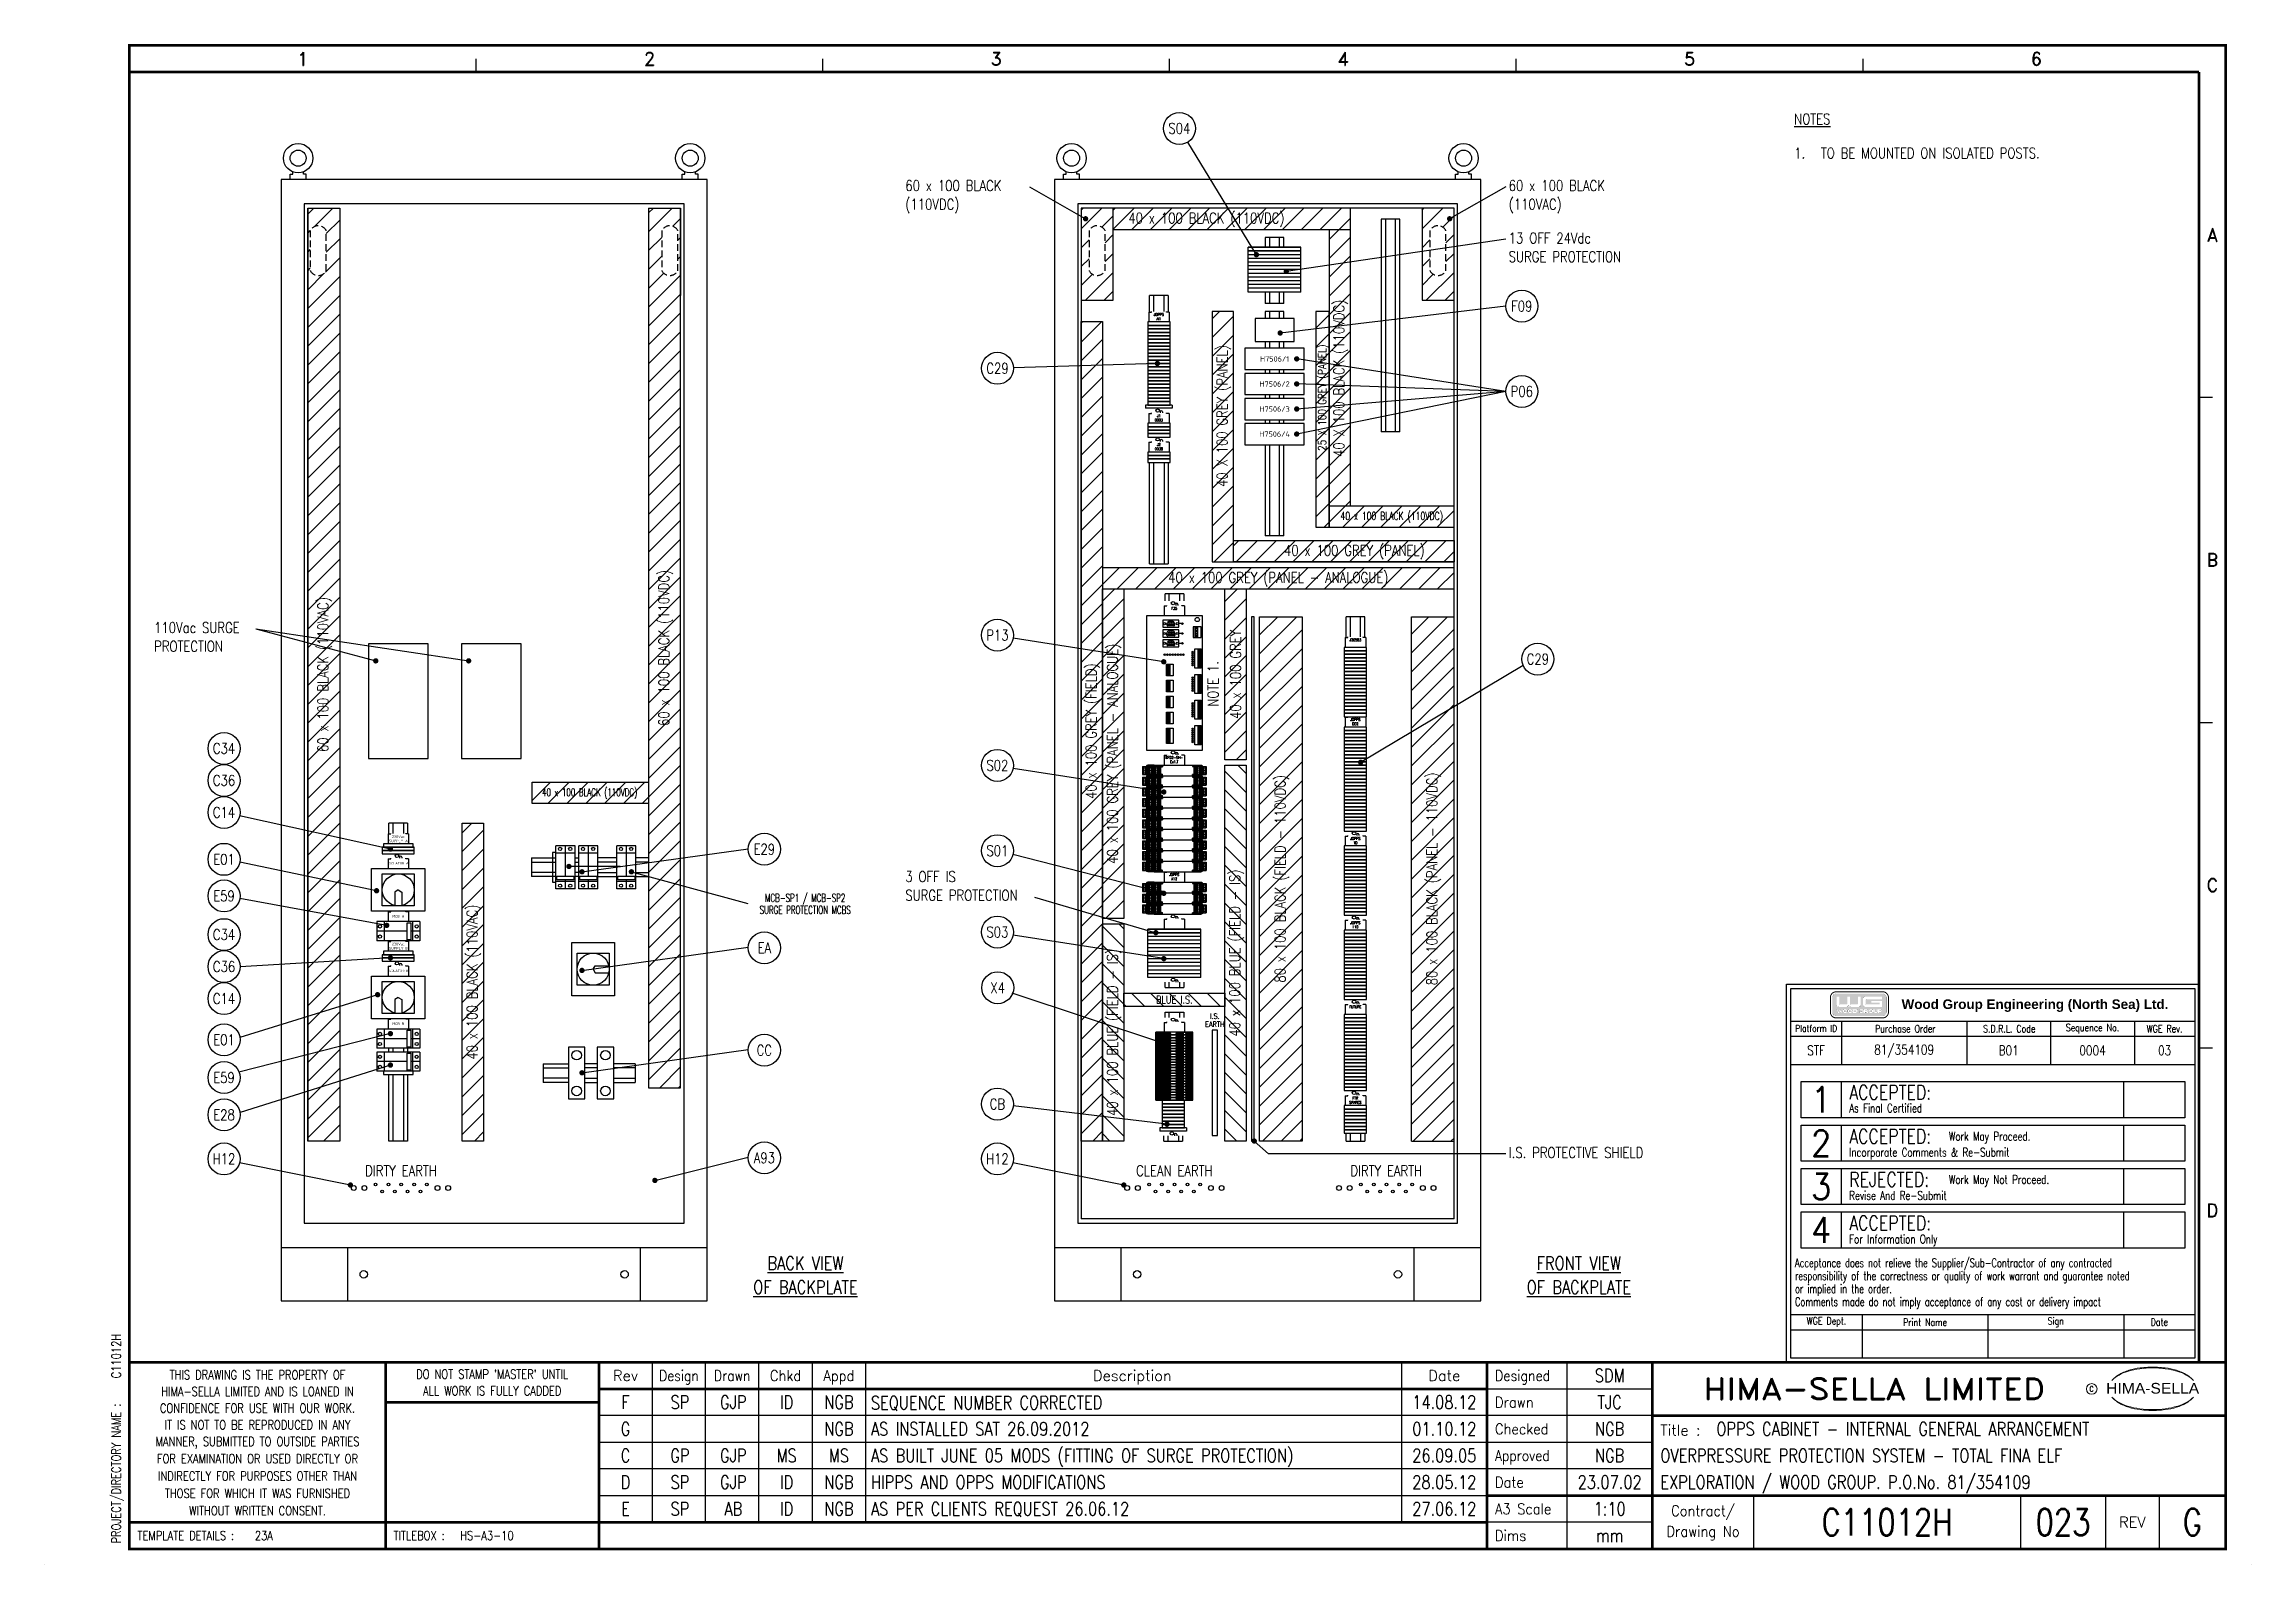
# Model space of a CAD drawing. Extents: x 0 to 4139, y 0 to 2852.
import ezdxf
from ezdxf.enums import TextEntityAlignment as Align

# ---------------------------------------------------------------- set-up
doc = ezdxf.new("R2010")
doc.units = 0
doc.header["$LTSCALE"] = 10
doc.header["$MEASUREMENT"] = 0
doc.linetypes.add('CONTINU', pattern=[0])
doc.linetypes.add('HIDDEN2', pattern=[0.1875, 0.125, -0.0625])
doc.layers.get('0').update_dxf_attribs({"linetype": 'CONTINUOUS'})
for name, color, linetype in [('01-DRAW', 7, 'CONTINUOUS'), ('01_DRAW', 7, 'CONTINUOUS'), ('03-DIM', 3, 'CONTINUOUS'), ('COL', 2, 'CONTINU'), ('COUNTER', 2, 'CONTINU'), ('ELAC003$', 7, 'CONTINUOUS'), ('LINE', 1, 'CONTINUOUS'), ('OUTLINE', 7, 'CONTINUOUS'), ('PREFIX', 2, 'CONTINU'), ('ROW', 2, 'CONTINU'), ('SNA', 2, 'CONTINUOUS'), ('SNA2', 2, 'CONTINUOUS'), ('TERMINALS', 3, 'CONTINUOUS'), ('TEXT', 2, 'CONTINUOUS'), ('UPS', 2, 'CONTINUOUS')]:
    doc.layers.add(name, color=color, linetype=linetype)
doc.styles.add('ARIAL', font='ARIAL.TTF', dxfattribs={"height": 2.5})
doc.styles.add('ISO', font='ISO', dxfattribs={"height": 25})
doc.styles.add('ROMAND', font='ROMAND')
doc.styles.add('ROMANS', font='romans.shx', dxfattribs={"width": 0.8})
doc.styles.add('SYMBOL', font='romans.shx', dxfattribs={"width": 0.8})
doc.styles.add('TERMINAL', font='ISOCP.shx', dxfattribs={"height": 2.5})
pattern_1 = [(45, (-172.727, 0), (-17.67767, 17.67767), [])]
pattern_2 = [(45, (-165.217, 0), (-17.67767, 17.67767), [])]
pattern_3 = [(45, (0, 77), (-17.67767, 17.67767), [])]

msp = doc.modelspace()

# ---------------------------------------------------------------- texts
at = {"color": 3, "style": 'ISO'}
for s, p in [('H7506/1', (2306.8, 2262, 102)), ('H7506/2', (2306.8, 2215, 102)), ('H7506/3', (2306.8, 2168, 102)), ('H7506/4', (2306.8, 2121, 102))]:
    msp.add_text(s, height=10, dxfattribs=at).set_placement(p, align=Align.MIDDLE)
at = {"color": 1, "linetype": 'Continuous', "insert": (3482.4, 1060.7), "char_height": 18, "width": 563.327, "attachment_point": 1}
msp.add_mtext('{\\fSwis721 BT|b1|i0|c0|p34;Wood Group Engineering (North Sea) Ltd.}', dxfattribs=at)
at = {"layer": 'ELAC003$', "color": 1, "linetype": 'Continuous', "style": 'ROMANS', "width": 0.8}
for s, height, p in [('Platform ID', 12.758, (3322.3, 1006.2)), ('Purchase Order', 13.5, (3489.3, 1005.6)), ('S.D.R.L. Code', 13.5, (3684.2, 1005.6)), ('Sequence No.', 13.5, (3840.3, 1005.6)), ('WGE Rev.', 13.5, (3975.5, 1005.6)), ('WGE Dept.', 13.5, (3341.6, 455.4)), ('Print Name', 13.5, (3526.4, 455.4)), ('Sign', 13.5, (3771.5, 455.4)), ('Date', 13.5, (3965.6, 455.4))]:
    msp.add_text(s, height=height, dxfattribs=at).set_placement(p, align=Align.MIDDLE)
at = {"layer": 'ELAC003$', "color": 3, "linetype": 'Continuous', "style": 'ROMANS', "width": 0.8889}
for s, p in [('1', (3331.7, 872.6)), ('2', (3331.7, 790.9)), ('3', (3331.7, 709.8)), ('4', (3331.7, 628.1))]:
    msp.add_text(s, height=48.6, dxfattribs=at).set_placement(p, align=Align.MIDDLE)
at = {"layer": 'ELAC003$', "color": 3, "linetype": 'Continuous', "style": 'ROMANS'}
for s, height, width, p in [('ACCEPTED:', 27, 0.8, (3384.2, 886.1)), ('As Final Certified', 16.2, 0.7333, (3384.2, 856.9)), ('ACCEPTED:', 27, 0.8, (3384.2, 803.9)), ('Work May Proceed.', 16.2, 0.7333, (3571, 803.9)), ('Incorporate Comments & Re-Submit', 16.2, 0.7333, (3384.2, 773.9)), ('REJECTED:', 27, 0.8, (3384.2, 722.9)), ('Work May Not Proceed.', 16.2, 0.7333, (3571, 722.9)), ('Revise And Re-Submit', 16.2, 0.7333, (3384.2, 692.9)), ('ACCEPTED:', 27, 0.8, (3384.2, 641.1)), ('For Information Only', 16.2, 0.7333, (3384.2, 611.1))]:
    msp.add_text(s, height=height, dxfattribs=dict(at, width=width)).set_placement(p, align=Align.MIDDLE_LEFT)
at = {"layer": 'ELAC003$', "color": 1, "linetype": 'Continuous', "style": 'ROMANS', "width": 0.7}
for s, p in [('Acceptance does not relieve the Supplier/Sub-Contractor of any contracted', (3282.5, 574.6)), ('responsibility of the correctness or quality of work warrant and guarantee noted', (3282.5, 550.3)), ('or implied in the order.', (3282.5, 526)), ('Comments made do not imply acceptance of any cost or delivery impact', (3282.5, 501.7))]:
    msp.add_text(s, height=16.2, dxfattribs=at).set_placement(p, align=Align.TOP_LEFT)
at = {"layer": 'TEXT', "style": 'ROMANS'}
for s, height, width, p in [('S04', 20, 0.8, (2128.4, 2694.4)), ('40 x 100 BLACK (110VDC)', 20, 0.8, (2179, 2524.8)), ('F09', 20, 0.8, (2770.3, 2361)), ('C29', 20, 0.8, (1787.2, 2244.4)), ('P06', 20, 0.8, (2770.3, 2201.1)), ('40 x 100 BLACK (110VDC)', 15, 0.7, (2526.5, 1966.4)), ('40 x 100 GREY (PANEL)', 20, 0.8, (2456.4, 1901.5)), ('40 x 100 GREY (PANEL - ANALOGUE)', 20, 0.8, (2313.7, 1850.6)), ('P13', 20, 0.8, (1787.2, 1743.9)), ('C29', 20, 0.8, (2800.2, 1699)), ('C34', 20, 0.8, (337.2, 1531.4)), ('S02', 20, 0.8, (1787.2, 1499.7, -102)), ('C36', 20, 0.8, (337.2, 1471.4)), ('40 x 100 BLACK (110VDC)', 15, 0.65, (1022.7, 1448)), ('C14', 20, 0.8, (337.2, 1411.4)), ('E01', 20, 0.8, (337.2, 1323.4)), ('E29', 20, 0.8, (1350.2, 1342.4)), ('S01', 20, 0.8, (1787.2, 1339.6, -102)), ('E59', 20, 0.8, (337.2, 1254.7)), ('MCB-SP1 / MCB-SP2', 15, 0.65, (1426.8, 1250)), ('SURGE PROTECTION MCBS', 15, 0.65, (1426.8, 1228.5)), ('C34', 20, 0.8, (337.2, 1182.1)), ('EA', 20, 0.8, (1350.2, 1157.4)), ('S03', 20, 0.8, (1787.2, 1187)), ('C36', 20, 0.8, (337.2, 1122.1)), ('X4', 20, 0.8, (1787.7, 1082.6, 231)), ('C14', 20, 0.8, (337.2, 1062.1)), ('BLUE I.S.', 14, 0.8, (2118.9, 1060.1, 155.5)), ('E01', 20, 0.8, (337.2, 985)), ('EARTH', 10, 0.8, (2194.7, 1014.2, 102)), ('I.S.', 10, 0.8, (2194.7, 1029.2, 102)), ('CC', 20, 0.8, (1350.2, 965.4)), ('STF', 18, 0.8, (3322, 965.1)), ('81/354109', 18, 0.8, (3487.2, 965.1)), ('B01', 18, 0.8, (3683.2, 965.1)), ('0004', 18, 0.8, (3840.3, 965.1)), ('03', 18, 0.8, (3975.5, 965.1)), ('E59', 20, 0.8, (337.2, 914)), ('CB', 20, 0.8, (1787.2, 864.4)), ('E28', 20, 0.8, (337.2, 844.1)), ('A93', 20, 0.8, (1350.2, 763.5)), ('%%UBACK VIEW', 25, 0.8, (1427.2, 566)), ('%%UFRONT VIEW', 25, 0.8, (2877.2, 566)), ('%%UOF BACKPLATE', 25, 0.8, (1427.2, 521)), ('%%UOF BACKPLATE', 25, 0.8, (2877.2, 521))]:
    msp.add_text(s, height=height, dxfattribs=dict(at, width=width)).set_placement(p, align=Align.MIDDLE)
at = {"layer": 'TEXT', "style": 'ROMANS', "width": 0.8}
for s, p in [('%%UNOTES', (3281, 2712)), ('1.', (3281, 2648)), ('TO BE MOUNTED ON ISOLATED POSTS.', (3331, 2648))]:
    msp.add_text(s, height=20, dxfattribs=at).set_placement(p, align=Align.MIDDLE_LEFT)
for s, p in [('60 x 100 BLACK', (1614.5, 2577.2)), ('60 x 100 BLACK', (2745.8, 2577.2)), ('(110VDC)', (1614.5, 2542.2)), ('(110VAC)', (2745.8, 2542.2)), ('13 OFF 24Vdc', (2745.8, 2478.6)), ('SURGE PROTECTION', (2745.8, 2443.6)), ('110Vac SURGE', (206.2, 1748)), ('PROTECTION', (206.2, 1713)), ('3 OFF IS', (1614.5, 1281)), ('SURGE PROTECTION', (1614.5, 1246)), ('I.S. PROTECTIVE SHIELD', (2745.8, 763.3))]:
    msp.add_text(s, height=20, dxfattribs=at).set_placement(p)
for s, height, p in [('40 X 100 BLACK (110VDC)', 20, (2428.9, 2225.6)), ('40 X 100 GREY (PANEL)', 20, (2209.7, 2154.8, 204)), ('25 X 100 GREY (PANEL)', 15, (2396.9, 2189.4, 204)), ('60 x 100 BLACK (110VDC)', 20, (1163.2, 1719.9)), ('60 x 100 BLACK (110VAC)', 20, (524.2, 1669.9)), ('40 x 100 GREY', 20, (2233.7, 1670.3)), ('40 x 100 GREY (PANEL - ANALOGUE)', 20, (2004.2, 1521.4)), ('40 x 100 GREY (FIELD)', 20, (1964.2, 1563.7)), ('80 x 100 BLACK (FIELD - 110VDC)', 20, (2318.7, 1286.7)), ('80 x 100 BLACK (PANEL - 110VDC)', 20, (2603.2, 1286.7)), ('40 x 100 BLUE (FIELD - IS)', 20, (2233.7, 1147.6)), ('40 x 100 BLACK (110VAC)', 20, (803.7, 1093)), ('40 x 100 BLUE (FIELD - IS)', 20, (2004.2, 998.7))]:
    msp.add_text(s, height=height, rotation=90, dxfattribs=at).set_placement(p, align=Align.MIDDLE)
msp.add_text('NOTE 1.', height=20, rotation=90, dxfattribs=at).set_placement((2201.6, 1609.6))
at = {"layer": 'TEXT', "style": 'ISO'}
for s, height, p in [('230Vac', 5, (664, 1366)), ('SUPPLY A', 5, (664, 1358)), ('ISOLATOR A', 4.5, (664, 1316)), ('MCB A', 5, (664, 1216.5)), ('SUPPLY B', 5, (664, 1156.5)), ('230Vac', 5, (664, 1164.5)), ('ISOLATOR B', 4.5, (664, 1114.5)), ('MCB B', 5, (664, 1015))]:
    msp.add_text(s, height=height, dxfattribs=at).set_placement(p, align=Align.MIDDLE)
at = {"layer": 'UPS', "insert": (1550, 316.4), "char_height": 25, "width": 990, "attachment_point": 1, "rotation": 0.063, "style": 'ROMANS'}
msp.add_mtext('SEQUENCE NUMBER CORRECTED', dxfattribs=at)
at = {"layer": 'UPS', "char_height": 25, "width": 990, "attachment_point": 1, "style": 'ROMANS'}
for s, insert in [('AS INSTALLED SAT 26.09.2012', (1550, 267.5)), ('AS BUILT JUNE 05 MODS (FITTING OF SURGE PROTECTION)', (1550, 217.5)), ('HIPPS AND OPPS MODIFICATIONS', (1550, 167.5)), ('AS PER CLIENTS REQUEST 26.06.12', (1550, 117.5))]:
    msp.add_mtext(s, dxfattribs=dict(at, insert=insert))

# ---------------------------------------------------------------- blocks, each defined once
blk = doc.blocks.new('EDREV')
at = {"color": 2, "style": 'ROMANS', "width": 0.8}
for tag, p in [('DES', (129.2, 29.25)), ('DRN', (139.2, 29.25)), ('CHKD', (149.2, 29.25)), ('DES', (129.2, 24.25)), ('DRN', (139.2, 24.25)), ('CHKD', (149.2, 24.25)), ('DES', (129.2, 19.25)), ('DRN', (139.2, 19.25)), ('CHKD', (149.2, 19.25)), ('DES', (129.2, 14.25)), ('DRN', (139.2, 14.25)), ('CHKD', (149.2, 14.25)), ('DES', (129.2, 9.25)), ('DRN', (139.2, 9.25)), ('CHKD', (149.2, 9.25))]:
    blk.add_attdef(tag, text='', height=2.5, dxfattribs=at).set_placement(p, align=Align.CENTER)
blk = doc.blocks.new('MCB-2P')
for p, q in [((40.5, 0), (-40.5, 0)), ((-40.5, 0), (-40.5, -36)), ((-26.5, 0), (-26.5, -36)), ((26.5, 0), (26.5, -36)), ((40.5, 0), (40.5, -36)), ((16.5, -18), (-40.5, -18)), ((40.5, -36), (-40.5, -36)), ((16.5, -34), (16.5, -2)), ((16.5, -2), (23.5, -2)), ((23.5, -34), (16.5, -34)), ((23.5, -2), (23.5, -34)), ((40.5, -18), (23.5, -18))]:
    blk.add_line(p, q)
for centre in [(-34.5, -9), (-34.5, -28), (34.5, -9), (34.5, -28)]:
    blk.add_circle(centre, 3)
blk = doc.blocks.new('SAKR')
at = {"layer": '01_DRAW'}
blk.add_lwpolyline([(-21, -6.5), (21, -6.5), (21, 0), (-21, 0)], close=True, dxfattribs=at)
blk = doc.blocks.new('SCHT5')
for p, q in [((1, 14.25, 46), (0, 14.25, 46)), ((1, 19.25, 46), (19.5, 19.25, 46)), ((1, 19.25, 46), (1, 14.25, 46)), ((1, -14.25, 46), (0, -14.25, 46)), ((1, -19.25, 46), (1, -14.25, 46)), ((1, -19.25, 46), (19.5, -19.25, 46))]:
    blk.add_line(p, q)
at = {"layer": 'SNA', "style": 'SYMBOL', "width": 0.8}
blk.add_attdef('SNA', text='', height=5, rotation=90, dxfattribs=at).set_placement((5.5, -0.25, 46), align=Align.MIDDLE)
at = {"layer": 'SNA2', "style": 'SYMBOL', "width": 0.8}
blk.add_attdef('SNA2', text='', height=5, rotation=90, dxfattribs=at).set_placement((13.5, -0.25, 46), align=Align.MIDDLE)
blk = doc.blocks.new('EK4')
blk.add_lwpolyline([(28, -6.5), (28, 0), (-28, 0), (-28, -6.5)], close=True)
blk = doc.blocks.new('ISOL-20A')
for p, q in [((0, -50), (4.0272, -43.5321)), ((0, -50), (4.0272, -56.4679)), ((4.0272, -43.5321), (28.9225, -43.5321)), ((4.0272, -56.4679), (28.9225, -56.4679))]:
    blk.add_line(p, q)
for points in [[(-40, -100), (-40, 0), (40, 0), (40, -100)], [(30, -80), (-30, -80), (-30, -20), (30, -20)]]:
    blk.add_lwpolyline(points, close=True)
blk.add_circle((0, -50), 30)
blk = doc.blocks.new('EW35')
for p, q in [((6.5, 6.5, 38), (8.5, 6.5, 38)), ((6.5, 2.5, 38), (8.5, 2.5, 38))]:
    blk.add_line(p, q)
blk.add_arc((6.5, 4.5, 38), 2, 90, 270)
blk.add_ellipse((4.25, -2.5, 38), major_axis=(0, -3.5), ratio=0.8571)
at = {"layer": 'SNA', "style": 'SYMBOL', "width": 0.8}
blk.add_attdef('SNA', text='', height=5, rotation=90, dxfattribs=at).set_placement((4.5, 33.5, 38), align=Align.MIDDLE)
at = {"layer": 'SNA2', "style": 'SYMBOL', "width": 0.8}
blk.add_attdef('SNA2', text='', height=5, rotation=90, dxfattribs=at).set_placement((4.5, 56.5, 38), align=Align.MIDDLE)
blk = doc.blocks.new('WDU4')
blk.add_lwpolyline([(30, -6), (30, 0), (-30, 0), (-30, -6)], close=True)
blk = doc.blocks.new('SAK2_5')
for p, q in [((25, 0), (-25, 0)), ((-25, 0), (-25, -6)), ((25, 0), (25, -6)), ((25, -6), (-25, -6))]:
    blk.add_line(p, q)
blk = doc.blocks.new('TS35RAIL')
for p, q in [((17.5, 0), (-17.5, 0)), ((-17.5, -30), (-17.5, 0)), ((-9.5, -30), (-9.5, 0)), ((9.5, 0), (9.5, -30)), ((17.5, 0), (17.5, -30))]:
    blk.add_line(p, q)
blk = doc.blocks.new('EARTHBAR')
for centre, radius in [((-88.5, -12.5, 6), 4.5), ((-68.5, -12.5, 6), 4.5), ((-47.5, -6, 6), 2.5), ((-35.5, -19, 6), 2.5), ((-23.5, -6, 6), 2.5), ((-11.5, -19, 6), 2.5), ((0.5, -6, 6), 2.5), ((12.5, -19, 6), 2.5), ((24.5, -6, 6), 2.5), ((36.5, -19, 6), 2.5), ((48.5, -6, 6), 2.5), ((68.5, -12.5, 6), 4.5), ((88.5, -12.5, 6), 4.5)]:
    blk.add_circle(centre, radius)
at = {"layer": 'SNA', "style": 'SYMBOL', "width": 0.8}
blk.add_attdef('SNA', text='', height=20, dxfattribs=at).set_placement((133, -12, 6), align=Align.MIDDLE)
at = {"layer": 'SNA2', "style": 'SYMBOL', "width": 0.8}
blk.add_attdef('SNA2', text='', height=20, dxfattribs=at).set_placement((0, 20, 6), align=Align.MIDDLE)
blk = doc.blocks.new('F35')
at = {"color": 3}
for p, q in [((41, 103), (21, 103)), ((21, 103), (21, 88)), ((21, 96), (41, 96)), ((21, 91), (41, 91)), ((21, 88), (41, 88)), ((22.0985, 92.452), (24.548, 94.9015)), ((22.452, 92.0985), (24.9015, 94.548)), ((27.0985, 92.452), (29.548, 94.9015)), ((27.452, 92.0985), (29.9015, 94.548)), ((32.0985, 92.452), (34.548, 94.9015)), ((32.452, 92.0985), (34.9015, 94.548)), ((37.0985, 92.452), (39.548, 94.9015)), ((37.452, 92.0985), (39.9015, 94.548)), ((41, 88), (41, 103)), ((62, 103), (98, 103)), ((62, 91), (62, 103)), ((98, 91), (62, 91)), ((63, 102), (66, 102)), ((63, 97), (63, 102)), ((66, 97), (63, 97)), ((66, 102), (66, 97)), ((66.5, 97), (66.5, 102)), ((66.5, 102), (69.5, 102)), ((69.5, 97), (66.5, 97)), ((69.5, 102), (69.5, 97)), ((70, 97), (70, 102)), ((70, 102), (73, 102)), ((73, 97), (70, 97)), ((73, 102), (73, 97)), ((73.5, 97), (73.5, 102)), ((73.5, 102), (76.5, 102)), ((76.5, 97), (73.5, 97)), ((76.5, 102), (76.5, 97)), ((77, 97), (77, 102)), ((77, 102), (80, 102)), ((80, 97), (77, 97)), ((80, 102), (80, 97)), ((80.5, 97), (80.5, 102)), ((80.5, 102), (83.5, 102)), ((83.5, 97), (80.5, 97)), ((83.5, 102), (83.5, 97)), ((84, 97), (84, 102)), ((84, 102), (87, 102)), ((87, 97), (84, 97)), ((87, 102), (87, 97)), ((87.5, 97), (87.5, 102)), ((87.5, 102), (90.5, 102)), ((90.5, 97), (87.5, 97)), ((90.5, 102), (90.5, 97)), ((91, 97), (91, 102)), ((91, 102), (94, 102)), ((94, 97), (91, 97)), ((94, 102), (94, 97)), ((94.5, 97), (94.5, 102)), ((94.5, 102), (97.5, 102)), ((97.5, 97), (94.5, 97)), ((97.5, 102), (97.5, 97)), ((98, 103), (98, 91)), ((110, 103), (146, 103)), ((110, 91), (110, 103)), ((146, 91), (110, 91)), ((111, 97), (111, 102)), ((111, 102), (114, 102)), ((114, 97), (111, 97)), ((114, 102), (114, 97)), ((114.5, 97), (114.5, 102)), ((114.5, 102), (117.5, 102)), ((117.5, 97), (114.5, 97)), ((117.5, 102), (117.5, 97)), ((118, 97), (118, 102)), ((118, 102), (121, 102)), ((121, 97), (118, 97)), ((121, 102), (121, 97)), ((121.5, 102), (124.5, 102)), ((121.5, 97), (121.5, 102)), ((124.5, 97), (121.5, 97)), ((124.5, 102), (124.5, 97)), ((125, 97), (125, 102)), ((125, 102), (128, 102)), ((128, 97), (125, 97)), ((128, 102), (128, 97)), ((128.5, 97), (128.5, 102)), ((128.5, 102), (131.5, 102)), ((131.5, 97), (128.5, 97)), ((131.5, 102), (131.5, 97)), ((132, 97), (132, 102)), ((132, 102), (135, 102)), ((135, 97), (132, 97)), ((135, 102), (135, 97)), ((135.5, 97), (135.5, 102)), ((135.5, 102), (138.5, 102)), ((138.5, 97), (135.5, 97)), ((138.5, 102), (138.5, 97)), ((139, 102), (142, 102)), ((139, 97), (139, 102)), ((142, 97), (139, 97)), ((142, 102), (142, 97)), ((142.5, 97), (142.5, 102)), ((142.5, 102), (145.5, 102)), ((145.5, 97), (142.5, 97)), ((145.5, 102), (145.5, 97)), ((146, 103), (146, 91)), ((158, 103), (194, 103)), ((158, 91), (158, 103)), ((194, 91), (158, 91)), ((159, 97), (159, 102)), ((159, 102), (162, 102)), ((162, 97), (159, 97)), ((162, 102), (162, 97)), ((162.5, 97), (162.5, 102)), ((162.5, 102), (165.5, 102)), ((165.5, 97), (162.5, 97)), ((165.5, 102), (165.5, 97)), ((166, 97), (166, 102)), ((166, 102), (169, 102)), ((169, 97), (166, 97)), ((169, 102), (169, 97)), ((169.5, 102), (172.5, 102)), ((169.5, 97), (169.5, 102)), ((172.5, 97), (169.5, 97)), ((172.5, 102), (172.5, 97)), ((173, 97), (173, 102)), ((173, 102), (176, 102)), ((176, 97), (173, 97)), ((176, 102), (176, 97)), ((176.5, 97), (176.5, 102)), ((176.5, 102), (179.5, 102)), ((179.5, 97), (176.5, 97)), ((179.5, 102), (179.5, 97)), ((180, 97), (180, 102)), ((180, 102), (183, 102)), ((183, 97), (180, 97)), ((183, 102), (183, 97)), ((183.5, 97), (183.5, 102)), ((183.5, 102), (186.5, 102)), ((186.5, 97), (183.5, 97)), ((186.5, 102), (186.5, 97)), ((187, 102), (190, 102)), ((187, 97), (187, 102)), ((190, 97), (187, 97)), ((190, 102), (190, 97)), ((190.5, 97), (190.5, 102)), ((190.5, 102), (193.5, 102)), ((193.5, 97), (190.5, 97)), ((193.5, 102), (193.5, 97)), ((194, 103), (194, 91)), ((206, 103), (242, 103)), ((206, 91), (206, 103)), ((242, 91), (206, 91)), ((207, 97), (207, 102)), ((207, 102), (210, 102)), ((210, 97), (207, 97)), ((210, 102), (210, 97)), ((210.5, 97), (210.5, 102)), ((210.5, 102), (213.5, 102)), ((213.5, 97), (210.5, 97)), ((213.5, 102), (213.5, 97)), ((214, 97), (214, 102)), ((214, 102), (217, 102)), ((217, 97), (214, 97)), ((217, 102), (217, 97)), ((217.5, 102), (220.5, 102)), ((217.5, 97), (217.5, 102)), ((220.5, 97), (217.5, 97)), ((220.5, 102), (220.5, 97)), ((221, 97), (221, 102)), ((221, 102), (224, 102)), ((224, 97), (221, 97)), ((224, 102), (224, 97)), ((224.5, 97), (224.5, 102)), ((224.5, 102), (227.5, 102)), ((227.5, 97), (224.5, 97)), ((227.5, 102), (227.5, 97)), ((228, 97), (228, 102)), ((228, 102), (231, 102)), ((231, 97), (228, 97)), ((231, 102), (231, 97)), ((231.5, 97), (231.5, 102)), ((231.5, 102), (234.5, 102)), ((234.5, 97), (231.5, 97)), ((234.5, 102), (234.5, 97)), ((235, 102), (238, 102)), ((235, 97), (235, 102)), ((238, 97), (235, 97)), ((238, 102), (238, 97)), ((238.5, 97), (238.5, 102)), ((238.5, 102), (241.5, 102)), ((241.5, 97), (238.5, 97)), ((241.5, 102), (241.5, 97)), ((242, 103), (242, 91)), ((10.75, 50.4384, 5), (10.75, 41.5616, 5)), ((16.2649, 53.3787, 5), (12.2649, 52.3787, 5)), ((14.75, 66), (14.75, 61)), ((18.75, 51.4384, 5), (18.75, 40.5616, 5)), ((28.85, 50.8823, 5), (28.85, 41.1177, 5)), ((34.9164, 54.1166, 5), (30.5164, 53.0166, 5)), ((33.25, 66), (33.25, 61)), ((37.65, 51.9823, 5), (37.65, 40.0177, 5)), ((47.75, 50.4384, 5), (47.75, 41.5616, 5)), ((53.2649, 53.3787, 5), (49.2649, 52.3787, 5)), ((51.75, 66), (51.75, 61)), ((55.75, 51.4384, 5), (55.75, 40.5616, 5)), ((91, 50), (112.5, 50)), ((91, 38), (91, 50)), ((91.5, 39), (91.5, 44)), ((91.5, 44), (94.5, 44)), ((94.5, 44), (94.5, 39)), ((95, 44), (98, 44)), ((95, 39), (95, 44)), ((98, 44), (98, 39)), ((98.5, 39), (98.5, 44)), ((98.5, 44), (101.5, 44)), ((101.5, 44), (101.5, 39)), ((102, 39), (102, 44)), ((102, 44), (105, 44)), ((105, 44), (105, 39)), ((105.5, 39), (105.5, 44)), ((105.5, 44), (108.5, 44)), ((108.5, 44), (108.5, 39)), ((109, 39), (109, 44)), ((109, 44), (112, 44)), ((112, 44), (112, 39)), ((112.5, 50), (112.5, 38)), ((121, 50), (142.5, 50)), ((121, 38), (121, 50)), ((121.5, 39), (121.5, 44)), ((121.5, 44), (124.5, 44)), ((124.5, 44), (124.5, 39)), ((125, 39), (125, 44)), ((125, 44), (128, 44)), ((128, 44), (128, 39)), ((128.5, 39), (128.5, 44)), ((128.5, 44), (131.5, 44)), ((131.5, 44), (131.5, 39)), ((132, 39), (132, 44)), ((132, 44), (135, 44)), ((135, 44), (135, 39)), ((135.5, 44), (138.5, 44)), ((135.5, 39), (135.5, 44)), ((138.5, 44), (138.5, 39)), ((139, 39), (139, 44)), ((139, 44), (142, 44)), ((142, 44), (142, 39)), ((142.5, 50), (142.5, 38)), ((151, 50), (172.5, 50)), ((151, 38), (151, 50)), ((151.5, 39), (151.5, 44)), ((151.5, 44), (154.5, 44)), ((154.5, 44), (154.5, 39)), ((155, 39), (155, 44)), ((155, 44), (158, 44)), ((158, 44), (158, 39)), ((158.5, 39), (158.5, 44)), ((158.5, 44), (161.5, 44)), ((161.5, 44), (161.5, 39)), ((162, 39), (162, 44)), ((162, 44), (165, 44)), ((165, 44), (165, 39)), ((165.5, 39), (165.5, 44)), ((165.5, 44), (168.5, 44)), ((168.5, 44), (168.5, 39)), ((169, 44), (172, 44)), ((169, 39), (169, 44)), ((172, 44), (172, 39)), ((172.5, 50), (172.5, 38)), ((181, 50), (202.5, 50)), ((181, 38), (181, 50)), ((181.5, 39), (181.5, 44)), ((181.5, 44), (184.5, 44)), ((184.5, 44), (184.5, 39)), ((185, 39), (185, 44)), ((185, 44), (188, 44)), ((188, 44), (188, 39)), ((188.5, 39), (188.5, 44)), ((188.5, 44), (191.5, 44)), ((191.5, 44), (191.5, 39)), ((192, 39), (192, 44)), ((192, 44), (195, 44)), ((195, 44), (195, 39)), ((195.5, 39), (195.5, 44)), ((195.5, 44), (198.5, 44)), ((198.5, 44), (198.5, 39)), ((199, 44), (202, 44)), ((199, 39), (199, 44)), ((202, 44), (202, 39)), ((202.5, 50), (202.5, 38)), ((211, 38), (211, 50)), ((211, 50), (239.5, 50)), ((211.5, 39), (211.5, 44)), ((211.5, 44), (214.5, 44)), ((214.5, 44), (214.5, 39)), ((215, 39), (215, 44)), ((215, 44), (218, 44)), ((218, 44), (218, 39)), ((218.5, 39), (218.5, 44)), ((218.5, 44), (221.5, 44)), ((221.5, 44), (221.5, 39)), ((222, 39), (222, 44)), ((222, 44), (225, 44)), ((225, 44), (225, 39)), ((225.5, 39), (225.5, 44)), ((225.5, 44), (228.5, 44)), ((228.5, 44), (228.5, 39)), ((229, 39), (229, 44)), ((229, 44), (232, 44)), ((232, 44), (232, 39)), ((232.5, 39), (232.5, 44)), ((232.5, 44), (235.5, 44)), ((235.5, 44), (235.5, 39)), ((236, 39), (236, 44)), ((236, 44), (239, 44)), ((239, 44), (239, 39)), ((239.5, 50), (239.5, 38)), ((16.2649, 38.6213, 5), (12.2649, 39.6213, 5)), ((34.9164, 37.8834, 5), (30.5164, 38.9834, 5)), ((53.2649, 38.6213, 5), (49.2649, 39.6213, 5)), ((112.5, 38), (91, 38)), ((94.5, 39), (91.5, 39)), ((98, 39), (95, 39)), ((101.5, 39), (98.5, 39)), ((105, 39), (102, 39)), ((108.5, 39), (105.5, 39)), ((112, 39), (109, 39)), ((142.5, 38), (121, 38)), ((124.5, 39), (121.5, 39)), ((128, 39), (125, 39)), ((131.5, 39), (128.5, 39)), ((135, 39), (132, 39)), ((138.5, 39), (135.5, 39)), ((142, 39), (139, 39)), ((172.5, 38), (151, 38)), ((154.5, 39), (151.5, 39)), ((158, 39), (155, 39)), ((161.5, 39), (158.5, 39)), ((165, 39), (162, 39)), ((168.5, 39), (165.5, 39)), ((172, 39), (169, 39)), ((202.5, 38), (181, 38)), ((184.5, 39), (181.5, 39)), ((188, 39), (185, 39)), ((191.5, 39), (188.5, 39)), ((195, 39), (192, 39)), ((198.5, 39), (195.5, 39)), ((202, 39), (199, 39)), ((239.5, 38), (211, 38)), ((214.5, 39), (211.5, 39)), ((218, 39), (215, 39)), ((221.5, 39), (218.5, 39)), ((225, 39), (222, 39)), ((228.5, 39), (225.5, 39)), ((232, 39), (229, 39)), ((235.5, 39), (232.5, 39)), ((239, 39), (236, 39))]:
    blk.add_line(p, q, dxfattribs=at)
blk.add_lwpolyline([(0, 0), (252, 0), (252, 105), (0, 105)], close=True)
for points in [[(8, 31), (21.5, 31), (21.5, 61), (8, 61)], [(26.5, 31), (40, 31), (40, 61), (26.5, 61)], [(45, 31), (58.5, 31), (58.5, 61), (45, 61)]]:
    blk.add_lwpolyline(points, close=True, dxfattribs=at)
blk.add_circle((7, 95.5), 4)
for centre, radius in [((23.5, 93.5), 1.75), ((28.5, 93.5), 1.75), ((33.5, 93.5), 1.75), ((38.5, 93.5), 1.75), ((68, 87), 1.5), ((71.5, 87), 1.5), ((75, 87), 1.5), ((78.5, 87), 1.5), ((82, 87), 1.5), ((85.5, 87), 1.5), ((89, 87), 1.5), ((92.5, 87), 1.5), ((116, 87), 1.5), ((119.5, 87), 1.5), ((123, 87), 1.5), ((126.5, 87), 1.5), ((130, 87), 1.5), ((133.5, 87), 1.5), ((137, 87), 1.5), ((140.5, 87), 1.5), ((164, 87), 1.5), ((167.5, 87), 1.5), ((171, 87), 1.5), ((174.5, 87), 1.5), ((178, 87), 1.5), ((181.5, 87), 1.5), ((185, 87), 1.5), ((188.5, 87), 1.5), ((212, 87), 1.5), ((215.5, 87), 1.5), ((219, 87), 1.5), ((222.5, 87), 1.5), ((226, 87), 1.5), ((229.5, 87), 1.5), ((233, 87), 1.5), ((236.5, 87), 1.5), ((13.25, 49.75, 11), 0.75), ((13.25, 47.25, 11), 0.75), ((13.25, 44.75, 11), 0.75), ((13.25, 42.25, 11), 0.75), ((14.75, 58, 5), 2), ((14.75, 67.5), 1.5), ((16.25, 51, 11), 0.75), ((16.25, 48.5, 11), 0.75), ((16.25, 46, 11), 0.75), ((16.25, 43.5, 11), 0.75), ((16.25, 41, 11), 0.75), ((31.75, 49.75, 11), 0.75), ((31.75, 47.25, 11), 0.75), ((31.75, 44.75, 11), 0.75), ((31.75, 42.25, 11), 0.75), ((33.25, 58, 5), 2), ((33.25, 67.5), 1.5), ((34.75, 51, 11), 0.75), ((34.75, 48.5, 11), 0.75), ((34.75, 46, 11), 0.75), ((34.75, 43.5, 11), 0.75), ((34.75, 41, 11), 0.75), ((50.25, 49.75, 11), 0.75), ((50.25, 47.25, 11), 0.75), ((50.25, 44.75, 11), 0.75), ((50.25, 42.25, 11), 0.75), ((51.75, 58, 5), 2), ((51.75, 67.5), 1.5), ((53.25, 51, 11), 0.75), ((53.25, 48.5, 11), 0.75), ((53.25, 46, 11), 0.75), ((53.25, 43.5, 11), 0.75), ((53.25, 41, 11), 0.75), ((73, 69.5), 1.5), ((73, 64.5), 1.5), ((73, 59.5), 1.5), ((73, 54.5), 1.5), ((73, 49.5), 1.5), ((73, 44.5), 1.5), ((14.75, 34, 5), 2), ((33.25, 34, 5), 2), ((51.75, 34, 5), 2), ((73, 39.5), 1.5), ((73, 34.5), 1.5)]:
    blk.add_circle(centre, radius, dxfattribs=at)
for centre, radius, start, end in [((12.75, 50.4384, 5), 2, 104.0362, 180), ((12.75, 41.5616, 5), 2, 180, 255.9638), ((16.75, 51.4384, 5), 2, 0, 104.0362), ((31.05, 50.8823, 5), 2.2, 104.0362, 180), ((35.45, 51.9823, 5), 2.2, 0, 104.0362), ((49.75, 50.4384, 5), 2, 104.0362, 180), ((49.75, 41.5616, 5), 2, 180, 255.9638), ((53.75, 51.4384, 5), 2, 0, 104.0362), ((16.75, 40.5616, 5), 2, 255.9638, 0), ((31.05, 41.1177, 5), 2.2, 180, 255.9638), ((35.45, 40.0177, 5), 2.2, 255.9638, 0), ((53.75, 40.5616, 5), 2, 255.9638, 0)]:
    blk.add_arc(centre, radius, start, end, dxfattribs=at)
at = {"layer": 'SNA', "style": 'SYMBOL', "width": 0.8}
blk.add_attdef('SNA', text='', height=10, dxfattribs=at).set_placement((283, 54, 110), align=Align.MIDDLE)
at = {"layer": 'SNA2', "style": 'SYMBOL', "width": 0.8}
blk.add_attdef('SNA2', text='', height=10, dxfattribs=at).set_placement((283, 29, 110), align=Align.MIDDLE)
blk = doc.blocks.new('HS-A3-10')
at = {"color": 1}
for p, q in [((810, 2800), (810, 2825)), ((1460, 2800), (1460, 2825)), ((2110, 2800), (2110, 2825)), ((2760, 2800), (2760, 2825)), ((3410, 2800), (3410, 2825)), ((4040, 2190), (4065, 2190)), ((4040, 1580), (4065, 1580)), ((4040, 970), (4065, 970)), ((1140, 380), (1140, 80)), ((1240, 80), (1240, 380)), ((1340, 80), (1340, 380)), ((1440, 380), (1440, 80)), ((1540, 380), (1540, 80)), ((2545, 380), (2545, 80)), ((2855, 380), (2855, 30)), ((2705, 330), (3015, 330)), ((3015, 280), (1040, 280)), ((1040, 230), (3015, 230)), ((3015, 180), (1040, 180)), ((1040, 130), (2705, 130)), ((3205, 130), (3205, 30)), ((3705, 130), (3705, 30)), ((3865, 30), (3865, 130)), ((3965, 130), (3965, 30)), ((3015, 80), (2705, 80)), ((0, 0), (0, 0.25)), ((4139, 0), (4139, 0.25))]:
    blk.add_line(p, q, dxfattribs=at)
at = {"color": 1, "const_width": 5}
blk.add_lwpolyline([(160, 30), (4090, 30), (4090, 2850), (160, 2850)], close=True, dxfattribs=at)
for points in [[(160, 2800), (4040, 2800)], [(4040, 380), (4040, 2800)], [(4090, 380), (160, 380)], [(640, 30), (640, 380)], [(1040, 30), (1040, 380)], [(2705, 380), (2705, 30)], [(3015, 30), (3015, 380)], [(2705, 330), (1040, 330)], [(1040, 305), (640, 305)], [(4090, 280), (3015, 280)], [(2705, 130), (4090, 130)], [(2705, 80), (160, 80)]]:
    blk.add_lwpolyline(points, dxfattribs=at)
at = {"color": 3, "lineweight": 13}
blk.add_circle((3838.795, 330), 10, dxfattribs=at)
for centre, radius, start, end in [((3926.04, 293.277), 72.401, 106.0532, 133.5024), ((3928.763, 295.135), 72.999, 130.419, 136.057), ((3921.149, 306.001), 59.804, 122.244, 131.6154), ((3917.52, 312.819), 52.104, 111.8206, 122.8668), ((3937.772, 271.992), 97.601, 107.5931, 113.9452), ((3950.991, 209.965), 159.367, 89.2698, 106.3911), ((3940.978, 260.15), 109.859, 96.0146, 107.3203), ((3952.933, 188.099), 182.818, 92.8917, 97.3734), ((3952.419, 213.644), 157.281, 89.7805, 93.1738), ((3955.053, 209.965), 159.367, 73.6089, 90.7302), ((3953.626, 213.644), 157.281, 86.8262, 90.2195), ((3953.112, 188.099), 182.818, 82.6266, 87.1083), ((3965.067, 260.15), 109.859, 72.6797, 83.9854), ((3968.272, 271.992), 97.601, 66.0548, 72.4069), ((3980.005, 293.277), 72.401, 46.4976, 73.9468), ((3988.524, 312.819), 52.104, 57.1332, 68.1794), ((3984.895, 306.001), 59.804, 48.3846, 57.756), ((3977.282, 295.135), 72.999, 43.943, 49.581), ((3928.763, 365.45), 72.999, 223.943, 229.581), ((3926.04, 367.308), 72.401, 226.4976, 253.9468), ((3921.149, 354.585), 59.804, 228.3846, 237.756), ((3917.52, 347.766), 52.104, 237.1332, 248.1794), ((3937.772, 388.593), 97.601, 246.0548, 252.4069), ((3950.991, 450.62), 159.367, 253.6089, 270.7302), ((3940.978, 400.435), 109.859, 252.6797, 263.9854), ((3952.933, 472.486), 182.818, 262.6266, 267.1083), ((3952.419, 446.941), 157.281, 266.8262, 270.2195), ((3955.053, 450.62), 159.367, 269.2698, 286.3911), ((3953.626, 446.941), 157.281, 269.7805, 273.1738), ((3953.112, 472.486), 182.818, 272.8917, 277.3734), ((3965.067, 400.435), 109.859, 276.0146, 287.3203), ((3968.272, 388.593), 97.601, 287.5931, 293.9452), ((3980.005, 367.308), 72.401, 286.0532, 313.5024), ((3988.524, 347.766), 52.104, 291.8206, 302.8668), ((3984.895, 354.585), 59.804, 302.244, 311.6154), ((3977.282, 365.45), 72.999, 310.419, 316.057)]:
    blk.add_arc(centre, radius, start, end, dxfattribs=at)
at = {"color": 2, "style": 'ROMAND'}
for s, p in [('1', (485, 2825)), ('2', (1135, 2825)), ('3', (1785, 2825)), ('4', (2435, 2825)), ('5', (3085, 2825)), ('6', (3735, 2825)), ('A', (4065, 2495)), ('B', (4065, 1885)), ('C', (4065, 1275)), ('D', (4065, 665))]:
    blk.add_text(s, height=25, dxfattribs=at).set_placement(p, align=Align.MIDDLE)
at = {"color": 3, "lineweight": 13, "style": 'ROMANS', "width": 0.8}
for s, p in [('HIMA-SELLA LIMITED AND IS LOANED IN', (400, 325.193)), ('THIS DRAWING IS THE PROPERTY OF', (400, 356.443)), ("DO NOT STAMP 'MASTER' UNTIL", (840, 357.693)), ('ALL WORK IS FULLY CADDED', (840, 326.443)), ('CONFIDENCE FOR USE WITH OUR WORK.', (400, 293.879)), ('IT IS NOT TO BE REPRODUCED IN ANY', (400, 262.629)), ('MANNER, SUBMITTED TO OUTSIDE PARTIES', (400, 231.379)), ('FOR EXAMINATION OR USED DIRECTLY OR', (400, 199.054)), ('INDIRECTLY FOR PURPOSES OTHER THAN', (400, 166.554)), ('THOSE FOR WHICH IT WAS FURNISHED', (400, 134.054)), ('WITHOUT WRITTEN CONSENT.', (400, 101.554))]:
    blk.add_text(s, height=17, dxfattribs=at).set_placement(p, align=Align.MIDDLE_CENTER)
at = {"color": 4, "style": 'ROMAND'}
for s, p in [('Rev', (1090, 345)), ('Description', (2040, 345)), ('Date', (2625, 345))]:
    blk.add_text(s, height=20, dxfattribs=at).set_placement(p, align=Align.CENTER)
for s, width, p in [('Design', 0.85, (1190, 345)), ('Drawn', 0.85, (1290, 345)), ('Chkd', 0.9, (1390, 345)), ('Appd', 0.9, (1490, 345))]:
    blk.add_text(s, height=20, dxfattribs=dict(at, width=width)).set_placement(p, align=Align.CENTER)
for s, width, p in [('Designed', 0.87, (2720, 345)), ('Drawn', 0.9, (2720, 295)), ('Checked', 0.9, (2720, 245)), ('Approved', 0.85, (2720, 195)), ('Date', 0.9, (2720, 145)), ('A3 Scale', 0.9, (2720, 95)), ('Dims', 0.9, (2720, 45))]:
    blk.add_text(s, height=20, dxfattribs=dict(at, width=width)).set_placement(p)
at = {"color": 1, "style": 'ROMAND', "width": 1.15}
blk.add_text('HIMA-SELLA LIMITED', height=40, dxfattribs=at).set_placement((3430.965, 330), align=Align.MIDDLE)
at = {"color": 3, "lineweight": 13, "style": 'ROMANS', "width": 0.8}
blk.add_text('C', height=10, dxfattribs=at).set_placement((3838.436, 325), align=Align.CENTER)
at = {"color": 1, "style": 'ARIAL', "width": 1.05}
blk.add_text('HIMA-SELLA', height=20, dxfattribs=at).set_placement((3953.022, 321.293), align=Align.CENTER)
at = {"color": 3, "style": 'ROMANS', "width": 0.8}
blk.add_text('PROJECT/DIRECTORY NAME :', height=17, rotation=90, dxfattribs=at).set_placement((135, 40), align=Align.MIDDLE_LEFT)
at = {"color": 4, "style": 'ROMAND'}
blk.add_text('Title :', height=20, dxfattribs=at).set_placement((3030, 242.5))
at = {"color": 4, "style": 'ROMAND', "width": 0.9}
for s, p in [('Contract/', (3110, 100)), ('Drawing No', (3110, 60))]:
    blk.add_text(s, height=20, dxfattribs=at).set_placement(p, align=Align.MIDDLE)
at = {"color": 4, "style": 'ROMAND'}
blk.add_text('REV', height=20, dxfattribs=at).set_placement((3915, 80), align=Align.MIDDLE)
at = {"color": 3, "style": 'ROMANS', "width": 0.8}
for s, p in [('TEMPLATE DETAILS :', (175, 55)), ('TITLEBOX :', (655, 55)), ('HS-A3-10', (780, 55))]:
    blk.add_text(s, height=17, dxfattribs=at).set_placement(p, align=Align.MIDDLE_LEFT)
at = {"layer": 'COL', "style": 'ROMAND', "flags": 9}
for tag, p in [('COL1', (485, 2825)), ('COL2', (1135, 2825)), ('COL3', (1785, 2825)), ('COL4', (2435, 2825)), ('COL5', (3085, 2825)), ('COL6', (3735, 2825))]:
    blk.add_attdef(tag, p, '', height=25, dxfattribs=at)
at = {"layer": 'ROW', "style": 'ROMAND', "flags": 9}
for tag, p in [('ROW1', (4065, 2495)), ('ROW2', (4065, 1885)), ('ROW3', (4065, 1275)), ('ROW4', (4065, 665))]:
    blk.add_attdef(tag, p, '', height=25, dxfattribs=at)
at = {"layer": 'UPS', "color": 3, "style": 'ROMANS', "width": 0.8, "flags": 8}
blk.add_attdef('PROJS->NOMPRO', text='', height=17, rotation=90, dxfattribs=at).set_placement((135, 350), align=Align.MIDDLE_LEFT)
at = {"layer": 'UPS', "style": 'ROMANS', "width": 3.1263, "flags": 8}
blk.add_attdef('PLANOS->MCAN1', text='', height=25, rotation=0.061173, dxfattribs=at).set_placement((1550, 316.443), (2540, 317.5), align=Align.FIT)
at = {"layer": 'UPS', "style": 'ROMANS', "width": 0.8, "flags": 8}
for tag, height, p in [('PLANOS->VERIF', 25, (2935, 342.5)), ('PLANOS->CANVI1', 25, (1090, 292.5)), ('PLANOS->NCAN1', 25, (1490, 292.5)), ('PLANOS->DCAN1', 25, (2625, 292.5)), ('PLANOS->ORIG', 25, (2935, 292.5)), ('PLANOS->CANVI2', 25, (1090, 242.5)), ('PLANOS->NCAN2', 25, (1490, 242.5)), ('PLANOS->DCAN2', 25, (2625, 242.5)), ('PLANOS->HECHF', 25, (2935, 242.5)), ('PLANOS->CANVI3', 25, (1090, 192.5)), ('PLANOS->NCAN3', 25, (1490, 192.5)), ('PLANOS->DCAN3', 25, (2625, 192.5)), ('PLANOS->HECHD', 25, (2935, 192.5)), ('PLANOS->CANVI4', 25, (1090, 142.5)), ('PLANOS->NCAN4', 25, (1490, 142.5)), ('PLANOS->DCAN4', 25, (2625, 142.5)), ('PLANOS->DATACREA', 25, (2935, 142.5)), ('PLANOS->CANVI5', 25, (1090, 92.5)), ('PLANOS->NCAN5', 25, (1490, 92.5)), ('PLANOS->DCAN5', 25, (2625, 92.5)), ('PLANOS->NR1', 25, (2935, 92.5)), ('PROJS->DESCPRO3', 50, (3455, 55)), ('PLANOS->PLANO', 50, (3785, 55)), ('PLANOS->USER', 50, (4027.5, 55)), ('PLANOS->NR2', 25, (2935, 42.5))]:
    blk.add_attdef(tag, text='', height=height, dxfattribs=at).set_placement(p, align=Align.CENTER)
at = {"layer": 'UPS', "style": 'ROMANS', "flags": 8}
for tag, width, p, p2 in [('PLANOS->MCAN2', 3.0574, (1550, 267.5), (2540, 267.5)), ('PLANOS->MCAN3', 3.0574, (1550, 217.5), (2540, 217.5)), ('PLANOS->MCAN4', 3.0462, (1550, 167.5), (2540, 167.5)), ('PLANOS->MCAN5', 3.0574, (1550, 117.5), (2540, 117.5))]:
    blk.add_attdef(tag, text='', height=25, dxfattribs=dict(at, width=width)).set_placement(p, p2, align=Align.FIT)
at = {"layer": 'UPS', "style": 'ROMANS', "width": 0.8, "flags": 8}
blk.add_attdef('PLANOS->DENOM', (3135, 242.5), '', height=25, dxfattribs=at)
at = {"layer": 'UPS', "color": 4, "style": 'ROMANS', "width": 0.8, "flags": 8}
for tag, p in [('PROJS->DESCPRO1', (3030, 192.5)), ('PROJS->DESCPRO2', (3030, 142.5))]:
    blk.add_attdef(tag, p, '', height=25, dxfattribs=at)
at = {"layer": 'UPS', "color": 3, "style": 'ROMANS', "width": 0.8, "flags": 8}
blk.add_attdef('PLANOS->PROTOTIPO', text='', height=17, dxfattribs=at).set_placement((395, 55), align=Align.MIDDLE_LEFT)
at = {"layer": 'UPS', "style": 'ROMANS', "width": 0.8, "flags": 8}
blk.add_attdef('PLANOS->OBS4', text='', height=25, dxfattribs=at).set_placement((1070, 55), align=Align.MIDDLE_LEFT)
blk = doc.blocks.new('KFD2_SAM')
for p, q in [((-43.8, 0), (-55.2, 0)), ((-43.8, 0), (43.8, 0)), ((-43.8, -20), (-55.2, -20)), ((-43.8, -20), (43.8, -20))]:
    blk.add_line(p, q)
at = {"linetype": 'Continuous'}
for p, q in [((-55.2, 0), (-55.2, -0.5)), ((-32.2, 0), (-32.2, -1.3)), ((-30.7, 0), (-30.7, -0.3)), ((28.3, 0), (28.3, -2.6)), ((28.4, -2.6), (28.4, 0)), ((43.8, 0), (43.8, -0.5)), ((-65.2, -17.6), (-65.2, -2.4)), ((-65.2, -2.4), (-56.1, -2.4)), ((-65.2, -17.6), (-56.1, -17.6)), ((-64.1, -17.6), (-64.1, -2.4)), ((-61.3, -3.9), (-58.7, -6.5)), ((-58.7, -11.6), (-61.3, -9)), ((-58.7, -16.7), (-61.3, -14)), ((-58.2, -6), (-60.8, -3.4)), ((-58.2, -11.1), (-60.8, -8.5)), ((-60.8, -13.5), (-58.2, -16.2)), ((-32.2, -0.5), (-57.2, -0.5)), ((-31.2, -1.5), (-57.2, -1.5)), ((-57.2, -2.4), (-57.2, -2.1)), ((-56.8, -2.1), (-57.2, -2.1)), ((-57.2, -17.9), (-57.2, -17.6)), ((-56.8, -17.9), (-57.2, -17.9)), ((-31.2, -18.5), (-57.2, -18.5)), ((-32.2, -19.5), (-57.2, -19.5)), ((-55.2, -1.6), (-56.8, -1.6)), ((-56.8, -2.4), (-56.8, -2.1)), ((-55.2, -2.1), (-56.8, -2.1)), ((-56.8, -17.9), (-56.8, -17.6)), ((-55.2, -17.9), (-56.8, -17.9)), ((-55.2, -18.4), (-56.8, -18.4)), ((-56.7, -2.4), (-56.7, -17.6)), ((-56.1, -17.6), (-56.1, -2.4)), ((-55.2, -6), (-56, -6)), ((-56, -14), (-55.2, -14)), ((-55.8, -6), (-55.8, -14)), ((-55.8, -7.5), (-55.7, -7.5)), ((-55.8, -8.1), (-55.2, -8.2)), ((-55.8, -11.9), (-55.2, -11.8)), ((-55.7, -6), (-55.7, -7.5)), ((-55.7, -7.5), (-55.2, -7.5)), ((-55.7, -12.6), (-55.7, -14)), ((-55.7, -12.6), (-55.2, -12.6)), ((-55.5, -6), (-55.5, -7.5)), ((-55.5, -12.6), (-55.5, -14)), ((-55.2, -18.5), (-55.2, -1.5)), ((-55.2, -4.1), (-53.6, -4.1)), ((-55.2, -6.6), (-53.6, -6.6)), ((-55.2, -13.4), (-53.6, -13.4)), ((-55.2, -15.9), (-53.6, -15.9)), ((-55.2, -20), (-55.2, -19.5)), ((-54.8, -4.1), (-54.8, -1.5)), ((-54.8, -13.4), (-54.8, -6.6)), ((-54.8, -18.5), (-54.8, -15.9)), ((-53.8, -4.1), (-53.8, -6.6)), ((-53.6, -5.9), (-53.8, -5.9)), ((-53.8, -13.4), (-53.8, -15.9)), ((-53.6, -14.2), (-53.8, -14.2)), ((-53.6, -2.4), (-44.6, -2.4)), ((-53.6, -17.6), (-53.6, -2.4)), ((-53.6, -17.6), (-44.6, -17.6)), ((-52.6, -17.6), (-52.6, -2.4)), ((-49.8, -3.9), (-47.2, -6.5)), ((-47.2, -11.6), (-49.8, -9)), ((-47.2, -16.7), (-49.8, -14)), ((-46.7, -6), (-49.3, -3.4)), ((-46.7, -11.1), (-49.3, -8.5)), ((-49.3, -13.5), (-46.7, -16.2)), ((-45.8, -2.4), (-45.8, -2.1)), ((-45.3, -2.1), (-45.8, -2.1)), ((-45.8, -17.9), (-45.8, -17.6)), ((-45.3, -17.9), (-45.8, -17.9)), ((-43.8, -1.6), (-45.3, -1.6)), ((-45.3, -2.4), (-45.3, -2.1)), ((-43.8, -2.1), (-45.3, -2.1)), ((-45.3, -17.9), (-45.3, -17.6)), ((-43.8, -17.9), (-45.3, -17.9)), ((-43.8, -18.4), (-45.3, -18.4)), ((-45.2, -2.4), (-45.2, -17.6)), ((-44.6, -17.6), (-44.6, -2.4)), ((-43.8, -6), (-44.5, -6)), ((-44.5, -14), (-43.8, -14)), ((-44.3, -6), (-44.3, -14)), ((-44.3, -7.5), (-43.8, -7.5)), ((-44.3, -1.6), (-44.3, -1.5)), ((-44.2, -6), (-44.2, -7.5)), ((-44.3, -8.1), (-43.8, -8.2)), ((-44.3, -11.9), (-43.8, -11.8)), ((-44.2, -12.6), (-44.2, -14)), ((-44.2, -12.6), (-43.8, -12.6)), ((-44.3, -18.5), (-44.3, -18.4)), ((-44, -6), (-44, -7.5)), ((-44, -12.6), (-44, -14)), ((-43.8, -1.5), (-43.8, -18.5)), ((-43.8, -4.1), (-42.1, -4.1)), ((-42.1, -6.5), (-43.8, -6.5)), ((-42.1, -13.5), (-43.8, -13.5)), ((-43.8, -15.9), (-42.1, -15.9)), ((-43.2, -1.5), (-43.2, -4.1)), ((-43.2, -6.5), (-43.2, -13.5)), ((-43.2, -15.9), (-43.2, -18.5)), ((-42.3, -4.1), (-42.3, -6.5)), ((-42.1, -5.9), (-42.3, -5.9)), ((-42.3, -13.5), (-42.3, -15.9)), ((-42.1, -14.2), (-42.3, -14.2)), ((-42.1, -2.4), (-33.1, -2.4)), ((-42.1, -17.6), (-42.1, -2.4)), ((-42.1, -17.6), (-33.1, -17.6)), ((-41.1, -17.6), (-41.1, -2.4)), ((-38.3, -3.9), (-35.7, -6.5)), ((-35.7, -11.6), (-38.3, -9)), ((-35.7, -16.7), (-38.3, -14)), ((-35.2, -6), (-37.8, -3.4)), ((-35.2, -11.1), (-37.8, -8.5)), ((-37.8, -13.5), (-35.2, -16.2)), ((-34.2, -2.4), (-34.2, -2.1)), ((-33.8, -2.1), (-34.2, -2.1)), ((-34.2, -17.9), (-34.2, -17.6)), ((-33.8, -17.9), (-34.2, -17.9)), ((-32.2, -1.6), (-33.8, -1.6)), ((-32.2, -2.1), (-33.8, -2.1)), ((-33.8, -2.4), (-33.8, -2.1)), ((-33.8, -17.9), (-33.8, -17.6)), ((-32.2, -17.9), (-33.8, -17.9)), ((-32.2, -18.4), (-33.8, -18.4)), ((-33.7, -2.4), (-33.7, -17.6)), ((-33.1, -17.6), (-33.1, -2.4)), ((-32.4, -6), (-33, -6)), ((-33, -14), (-32.4, -14)), ((-32.8, -1.6), (-32.8, -1.5)), ((-32.8, -6), (-32.8, -14)), ((-32.8, -7.5), (-32.7, -7.5)), ((-32.8, -8.1), (-32.4, -8.1)), ((-32.8, -11.9), (-32.4, -11.9)), ((-32.8, -18.5), (-32.8, -18.4)), ((-32.7, -6), (-32.7, -7.5)), ((-32.7, -7.5), (-32.4, -7.5)), ((-32.7, -12.6), (-32.7, -14)), ((-32.7, -12.6), (-32.4, -12.6)), ((-32.5, -6), (-32.5, -7.5)), ((-32.5, -12.6), (-32.5, -14)), ((-32.4, -3), (-32.4, -17)), ((-32.3, -3), (-31.2, -3)), ((-32.3, -17), (-31.2, -17)), ((-31.2, -1.3), (-32.2, -1.3)), ((-32.2, -1.5), (-32.2, -3)), ((-32.2, -1.6), (-31.1, -1.6)), ((-32.2, -2.6), (-32.1, -2.5)), ((-32.2, -2.6), (-32.2, -3)), ((-32.2, -17), (-32.2, -18.5)), ((-32.2, -17), (-32.2, -17.4)), ((-32.1, -17.5), (-32.2, -17.4)), ((-32.2, -18.4), (-31.1, -18.4)), ((-32.2, -19.8), (-32.2, -18.8)), ((-31.2, -18.8), (-32.2, -18.8)), ((-32.2, -20), (-32.2, -19.5)), ((-32.1, -1.6), (-32.1, -2.5)), ((-32.1, -17.5), (-32.1, -18.4)), ((-31.8, -1.5), (-31.8, -1.6)), ((-31.8, -2.6), (-31.8, -3)), ((-31.8, -2.6), (-31.3, -2.6)), ((-31.8, -17), (-31.8, -17.4)), ((-31.8, -17.4), (-31.3, -17.4)), ((-31.8, -18.4), (-31.8, -18.5)), ((-31.4, -2.5), (-31.5, -1.6)), ((-31.5, -1.6), (-31.5, -2.5)), ((-31.5, -2.5), (-31.4, -2.5)), ((-31.5, -17.5), (-31.5, -18.4)), ((-31.5, -18.4), (-31.4, -17.5)), ((-31.4, -17.5), (-31.5, -17.5)), ((-31.4, -3), (-31.4, -17)), ((-31.4, -3), (-28.3, -3)), ((-31.4, -17), (-28.3, -17)), ((-31.2, -1.3), (-31.2, -1.6)), ((-31.2, -2.5), (-31.2, -1.6)), ((-31.2, -2.5), (-31.1, -2.5)), ((-31.2, -2.6), (-31.2, -3)), ((-31.2, -17.4), (-31.2, -17)), ((-31.2, -18.4), (-31.2, -17.5)), ((-31.2, -17.5), (-31.1, -17.5)), ((-31.2, -18.8), (-31.2, -18.4)), ((-31.1, -1.6), (-31.1, -2.5)), ((-31.1, -1.6), (-31.1, -2.5)), ((-31.1, -17.5), (-31.1, -18.4)), ((-31.1, -17.5), (-31.1, -18.4)), ((-30.8, -20), (-30.8, -19.8)), ((-30.6, -1.2), (-30.6, -0.3)), ((-28.3, -1.2), (-30.6, -1.2)), ((-28.3, -18.8), (-30.6, -18.8)), ((-30.6, -19.7), (-30.6, -18.8)), ((-30, -1.6), (-30, -2.5)), ((-30, -1.6), (-30, -2.5)), ((-30, -1.6), (-28.4, -1.6)), ((-30, -2.5), (-29.9, -2.5)), ((-30, -17.5), (-30, -18.4)), ((-30, -17.5), (-30, -18.4)), ((-30, -17.5), (-29.9, -17.5)), ((-30, -18.4), (-28.4, -18.4)), ((-28.4, -1.3), (-29.9, -1.3)), ((-29.9, -1.3), (-29.9, -1.6)), ((-28.4, -1.5), (-29.9, -1.5)), ((-29.9, -1.6), (-29.9, -2.5)), ((-28.4, -2.6), (-29.9, -2.6)), ((-29.9, -2.6), (-29.9, -3)), ((-29.9, -2.7), (-28.4, -2.7)), ((-29.9, -3), (-28.4, -3)), ((-29.9, -17), (-28.4, -17)), ((-29.9, -17.4), (-29.9, -17)), ((-29.9, -17.3), (-28.4, -17.3)), ((-29.9, -17.4), (-28.4, -17.4)), ((-29.9, -17.5), (-29.9, -18.4)), ((-29.9, -18.8), (-29.9, -18.4)), ((-28.4, -18.5), (-29.9, -18.5)), ((-28.4, -18.8), (-29.9, -18.8)), ((-29.6, -1.6), (-29.7, -2.5)), ((-29.7, -2.5), (-29.4, -2.5)), ((-29.4, -17.5), (-29.7, -17.5)), ((-29.7, -17.5), (-29.6, -18.4)), ((-29.4, -2.5), (-29.4, -1.6)), ((-29.4, -18.4), (-29.4, -17.5)), ((-28.8, -2.5), (-28.8, -1.6)), ((-28.8, -2.5), (-28.4, -2.6)), ((-28.4, -17.4), (-28.8, -17.5)), ((-28.8, -18.4), (-28.8, -17.5)), ((-28.4, -3), (-28.4, -1.3)), ((-28.4, -1.3), (-28.3, -1.2)), ((-28.4, -3), (-28.3, -3)), ((-28.4, -17), (-28.4, -18.8)), ((-28.3, -17), (-28.4, -17)), ((-28.3, -18.8), (-28.4, -18.8)), ((-28.3, -1.2), (-28.3, -3)), ((-28.3, -18.8), (-28.3, -17)), ((28.4, -2.6), (28.3, -2.6)), ((30.5, -2.6), (28.3, -2.6)), ((28.3, -20), (28.3, -17.4)), ((28.3, -17.4), (28.4, -17.4)), ((30.5, -17.4), (28.3, -17.4)), ((28.4, -0.5), (45.8, -0.5)), ((28.4, -1.5), (45.8, -1.5)), ((28.6, -1.6), (28.4, -1.6)), ((28.4, -1.6), (28.6, -1.6)), ((29.7, -2.6), (28.4, -2.6)), ((28.4, -20), (28.4, -17.4)), ((28.4, -17.4), (28.6, -17.4)), ((28.4, -17.4), (29.7, -17.4)), ((28.6, -18.4), (28.4, -18.4)), ((28.6, -18.4), (28.4, -18.4)), ((45.8, -18.5), (28.4, -18.5)), ((45.8, -19.5), (28.4, -19.5)), ((28.6, -1.6), (32.2, -1.6)), ((28.6, -1.6), (28.6, -2.6)), ((28.6, -1.6), (28.6, -1.6)), ((28.6, -2.6), (28.7, -2.6)), ((28.6, -17.4), (28.7, -17.4)), ((28.6, -17.4), (28.6, -17.4)), ((28.6, -17.4), (28.6, -18.4)), ((28.6, -18.4), (32.2, -18.4)), ((28.6, -18.4), (28.6, -18.4)), ((28.7, -2.6), (28.7, -1.6)), ((28.7, -18.4), (28.7, -17.4)), ((30.5, -2.6), (32, -2.6)), ((30.5, -17.4), (30.5, -2.6)), ((30.5, -17.4), (32, -17.4)), ((33, -2.6), (31.2, -2.6)), ((31.2, -17.4), (33, -17.4)), ((31.8, -1.5), (31.8, -1.6)), ((31.8, -18.4), (31.8, -18.5)), ((32, -17.4), (32, -2.6)), ((32.1, -2.6), (32.1, -1.6)), ((32.1, -2.6), (32.2, -2.6)), ((32.2, -17.4), (32.1, -17.4)), ((32.1, -18.4), (32.1, -17.4)), ((32.2, -1.5), (32.2, -2.6)), ((32.2, -1.6), (33.8, -1.6)), ((32.2, -17.4), (32.2, -18.5)), ((32.2, -18.4), (33.8, -18.4)), ((32.8, -1.6), (32.8, -1.5)), ((32.8, -18.5), (32.8, -18.4)), ((33.3, -2.6), (33, -2.6)), ((33.3, -17.4), (33, -17.4)), ((33.1, -2.4), (42.1, -2.4)), ((33.1, -2.6), (33.1, -2.4)), ((33.1, -17.6), (33.1, -17.4)), ((33.1, -17.6), (42.1, -17.6)), ((33.3, -17.4), (33.3, -2.6)), ((33.7, -17.6), (33.7, -2.4)), ((34.2, -2.1), (34.2, -2.4)), ((34.2, -17.6), (34.2, -17.9)), ((37.8, -6.5), (35.2, -3.8)), ((35.2, -8.9), (37.8, -11.5)), ((35.2, -14), (37.8, -16.6)), ((35.7, -3.3), (38.3, -6)), ((35.7, -8.4), (38.3, -11)), ((38.3, -16.1), (35.7, -13.5)), ((41.1, -2.4), (41.1, -17.6)), ((42.1, -17.6), (42.1, -2.4)), ((43.8, -4.1), (42.1, -4.1)), ((42.1, -5.8), (42.3, -5.8)), ((42.1, -6.5), (43.8, -6.5)), ((43.8, -13.5), (42.1, -13.5)), ((42.1, -14.1), (42.3, -14.1)), ((43.8, -15.9), (42.1, -15.9)), ((42.3, -4.1), (42.3, -6.5)), ((42.3, -15.9), (42.3, -13.5)), ((43.2, -1.5), (43.2, -4.1)), ((43.2, -6.5), (43.2, -13.5)), ((43.2, -15.9), (43.2, -18.5)), ((43.8, -1.5), (43.8, -18.5)), ((43.8, -1.6), (45.3, -1.6)), ((44.5, -6), (43.8, -6)), ((43.8, -7.4), (44.2, -7.4)), ((44.2, -8.1), (43.8, -8.2)), ((44.2, -11.9), (43.8, -11.8)), ((43.8, -12.5), (44.2, -12.5)), ((43.8, -14), (44.5, -14)), ((43.8, -18.4), (45.3, -18.4)), ((43.8, -20), (43.8, -19.5)), ((44, -7.4), (44, -6)), ((44, -14), (44, -12.5)), ((44.2, -7.4), (44.2, -6)), ((44.2, -14), (44.2, -12.5)), ((44.2, -6), (44.2, -14)), ((44.6, -2.4), (53.6, -2.4)), ((44.6, -17.6), (44.6, -2.4)), ((44.6, -17.6), (53.6, -17.6)), ((45.2, -17.6), (45.2, -2.4)), ((45.8, -2.1), (45.8, -2.4)), ((45.8, -17.6), (45.8, -17.9)), ((45.8, -19.5), (45.8, -19.5)), ((49.3, -6.5), (46.7, -3.8)), ((46.7, -8.9), (49.3, -11.5)), ((46.7, -14), (49.3, -16.6)), ((47.2, -3.3), (49.8, -6)), ((47.2, -8.4), (49.8, -11)), ((49.8, -16.1), (47.2, -13.5)), ((52.6, -2.4), (52.6, -17.6)), ((53.6, -17.6), (53.6, -2.4))]:
    blk.add_line(p, q, dxfattribs=at)
for centre in [(-59.7, -5), (-59.7, -10), (-59.7, -15.1), (-48.2, -5), (-48.2, -10), (-48.2, -15.1), (-36.7, -5), (-36.7, -10), (-36.7, -15.1), (36.7, -4.9), (36.7, -10), (36.7, -15.1), (48.2, -4.9), (48.2, -10), (48.2, -15.1)]:
    blk.add_circle(centre, 1.89, dxfattribs=at)
for centre, radius, start, end in [((-57.2, -1), 0.5, 90.003, 269.9936), ((-57.2, -19), 0.5, 90.003, 269.9936), ((-56.8, -2.1), 0.5, 91, 180), ((-56.8, -17.9), 0.5, 180, 269), ((-56, -6.5), 0.5, 91, 103.9126), ((-56, -13.5), 0.5, 256.0874, 269), ((-53.5, -4), 1, 249.8369, 258.4616), ((-53.5, -16), 1, 101.5384, 110.1631), ((-45.2, -2.1), 0.5, 91, 180), ((-45.2, -17.9), 0.5, 180, 269), ((-44.5, -6.5), 0.5, 91, 103.9126), ((-44.5, -13.5), 0.5, 256.0874, 269), ((-42, -4), 1, 255.8718, 264.2598), ((-42, -16), 1, 95.7402, 104.1282), ((-33.8, -2.1), 0.5, 91, 180), ((-33.8, -17.9), 0.5, 180, 269), ((-33, -6.5), 0.5, 91, 103.9126), ((-33, -13.5), 0.5, 256.0874, 269), ((30.4, -3.6), 1.25, 122.8261, 126.8699), ((30.4, -16.4), 1.25, 233.1301, 237.1739), ((30.4, -3.6), 1.25, 53.1301, 57.1739), ((30.4, -16.4), 1.25, 302.8261, 306.8699), ((33.8, -2.1), 0.5, 0, 89), ((33.8, -17.9), 0.5, 271, 0), ((42, -4), 1, 281.5384, 290.1631), ((42, -16), 1, 69.8369, 78.4616), ((44.5, -6.5), 0.5, 76.0874, 89), ((44.5, -13.5), 0.5, 271, 283.9126), ((45.2, -2.1), 0.5, 0, 89), ((45.2, -17.9), 0.5, 271, 0), ((45.8, -1), 0.5, 270.005, 89.9898), ((45.8, -19), 0.5, 270.0102, 89.995)]:
    blk.add_arc(centre, radius, start, end, dxfattribs=at)
for points, knots in [([(-57.2, -0.6), (-57.2, -0.6), (-57.3, -0.7), (-57.3, -0.9), (-57.3, -1.1), (-57.2, -1.3), (-57.1, -1.4), (-57.1, -1.5), (-57, -1.5)], [0, 0, 0, 0, 0.097012, 0.30882, 0.531365, 0.743182, 0.928636, 1.011882, 1.011882, 1.011882, 1.011882]), ([(-57.2, -18.6), (-57.2, -18.6), (-57.3, -18.7), (-57.3, -18.9), (-57.3, -19.1), (-57.2, -19.3), (-57.1, -19.4), (-57.1, -19.5), (-57, -19.5)], [0, 0, 0, 0, 0.097012, 0.30882, 0.531365, 0.743182, 0.928636, 1.011882, 1.011882, 1.011882, 1.011882]), ([(-57, -0.5), (-57, -0.5), (-57.1, -0.5), (-57.2, -0.6), (-57.2, -0.6)], [0, 0, 0, 0, 0.1610896, 0.2508096, 0.2508096, 0.2508096, 0.2508096]), ([(-57, -18.5), (-57, -18.5), (-57.1, -18.5), (-57.2, -18.6), (-57.2, -18.6)], [0, 0, 0, 0, 0.1610896, 0.2508096, 0.2508096, 0.2508096, 0.2508096]), ([(-56.8, -2.1), (-56.8, -2.1), (-56.8, -2), (-56.8, -1.9), (-56.8, -1.8), (-56.8, -1.7), (-56.8, -1.7), (-56.8, -1.6), (-56.8, -1.6)], [0, 0, 0, 0, 0.1293802, 0.2499391, 0.3534677, 0.4329191, 0.4828948, 0.5000743, 0.5000743, 0.5000743, 0.5000743]), ([(-56.8, -18.4), (-56.8, -18.4), (-56.8, -18.3), (-56.8, -18.3), (-56.8, -18.2), (-56.8, -18.1), (-56.8, -18), (-56.8, -17.9), (-56.8, -17.9)], [0, 0, 0, 0, 0.0171795, 0.0671552, 0.1466066, 0.2501352, 0.3706942, 0.5000743, 0.5000743, 0.5000743, 0.5000743]), ([(-45.3, -2.1), (-45.3, -2.1), (-45.3, -2), (-45.3, -1.9), (-45.3, -1.8), (-45.3, -1.7), (-45.3, -1.7), (-45.3, -1.6), (-45.3, -1.6)], [0, 0, 0, 0, 0.1293802, 0.2499391, 0.3534677, 0.4329191, 0.4828948, 0.5000743, 0.5000743, 0.5000743, 0.5000743]), ([(-45.3, -18.4), (-45.3, -18.4), (-45.3, -18.3), (-45.3, -18.3), (-45.3, -18.2), (-45.3, -18.1), (-45.3, -18), (-45.3, -17.9), (-45.3, -17.9)], [0, 0, 0, 0, 0.0171795, 0.0671552, 0.1466066, 0.2501352, 0.3706942, 0.5000743, 0.5000743, 0.5000743, 0.5000743]), ([(-33.8, -2.1), (-33.8, -2.1), (-33.8, -2), (-33.8, -1.9), (-33.8, -1.8), (-33.8, -1.7), (-33.8, -1.7), (-33.8, -1.6), (-33.8, -1.6)], [0, 0, 0, 0, 0.1293802, 0.2499391, 0.3534677, 0.4329191, 0.4828948, 0.5000743, 0.5000743, 0.5000743, 0.5000743]), ([(-33.8, -18.4), (-33.8, -18.4), (-33.8, -18.3), (-33.8, -18.3), (-33.8, -18.2), (-33.8, -18.1), (-33.8, -18), (-33.8, -17.9), (-33.8, -17.9)], [0, 0, 0, 0, 0.0171795, 0.0671552, 0.1466066, 0.2501352, 0.3706942, 0.5000743, 0.5000743, 0.5000743, 0.5000743]), ([(-32.3, -0.5), (-32.4, -0.5), (-32.5, -0.5), (-32.6, -0.7), (-32.7, -0.9), (-32.7, -1.1), (-32.6, -1.3), (-32.5, -1.5), (-32.4, -1.5), (-32.3, -1.5)], [0, 0, 0, 0, 0.161177, 0.346601, 0.558391, 0.780912, 0.992701, 1.178125, 1.339282, 1.339282, 1.339282, 1.339282]), ([(-32.3, -18.5), (-32.4, -18.5), (-32.5, -18.5), (-32.6, -18.7), (-32.7, -18.9), (-32.7, -19.1), (-32.6, -19.3), (-32.5, -19.5), (-32.4, -19.5), (-32.3, -19.5)], [0, 0, 0, 0, 0.161177, 0.346601, 0.558391, 0.780912, 0.992701, 1.178125, 1.339282, 1.339282, 1.339282, 1.339282]), ([(-32.4, -3), (-32.4, -3), (-32.3, -3), (-32.3, -3), (-32.2, -3), (-32, -3), (-31.9, -3), (-31.7, -3), (-31.5, -3), (-31.4, -3), (-31.4, -3)], [0, 0, 0, 0, 0.019512, 0.076506, 0.168957, 0.293341, 0.44489, 0.617788, 0.805393, 1.000497, 1.000497, 1.000497, 1.000497]), ([(-31.4, -17), (-31.4, -17), (-31.5, -17), (-31.7, -17), (-31.9, -17), (-32, -17), (-32.2, -17), (-32.3, -17), (-32.3, -17), (-32.4, -17), (-32.4, -17)], [0, 0, 0, 0, 0.195105, 0.382712, 0.555611, 0.70716, 0.831542, 0.923992, 0.980985, 1.000497, 1.000497, 1.000497, 1.000497]), ([(-32.2, -0.3), (-32.2, -0.3), (-32.1, -0.2), (-32, -0.3), (-31.7, -0.3), (-31.4, -0.3), (-31, -0.3), (-30.7, -0.3), (-30.6, -0.3)], [0, 0, 0, 0, 0.056724, 0.221722, 0.484022, 0.825782, 1.223731, 1.650748, 1.650748, 1.650748, 1.650748]), ([(-32.2, -1.3), (-32.2, -1.2), (-32.1, -1.3), (-32, -1.2), (-31.7, -1.2), (-31.4, -1.2), (-31.2, -1.2), (-31.2, -1.2)], [0, 0, 0, 0, 0.056724, 0.221722, 0.484022, 0.825782, 1.01943, 1.01943, 1.01943, 1.01943]), ([(-32.2, -2.6), (-32.2, -2.6), (-32.2, -2.6), (-32.2, -2.6), (-32.1, -2.6), (-32.1, -2.6), (-32, -2.6), (-32, -2.6), (-31.9, -2.6), (-31.8, -2.6), (-31.8, -2.6)], [0, 0, 0, 0, 0.0100949, 0.0344555, 0.0722277, 0.1220329, 0.1820455, 0.2500626, 0.3235863, 0.399915, 0.399915, 0.399915, 0.399915]), ([(-31.8, -17.4), (-31.8, -17.4), (-31.9, -17.4), (-32, -17.4), (-32, -17.4), (-32.1, -17.4), (-32.1, -17.4), (-32.2, -17.4), (-32.2, -17.4), (-32.2, -17.4), (-32.2, -17.4)], [0, 0, 0, 0, 0.0763291, 0.1498533, 0.2178709, 0.2778835, 0.3276883, 0.36546, 0.3898202, 0.399915, 0.399915, 0.399915, 0.399915]), ([(-32.2, -18.8), (-32.2, -18.8), (-32.1, -18.7), (-32, -18.8), (-31.7, -18.8), (-31.4, -18.8), (-31.2, -18.8), (-31.2, -18.8)], [0, 0, 0, 0, 0.056724, 0.221722, 0.484022, 0.825782, 1.01943, 1.01943, 1.01943, 1.01943]), ([(-32.2, -19.8), (-32.2, -19.7), (-32.1, -19.8), (-32, -19.7), (-31.7, -19.7), (-31.4, -19.7), (-31, -19.7), (-30.7, -19.7), (-30.6, -19.7)], [0, 0, 0, 0, 0.056724, 0.221722, 0.484022, 0.825782, 1.223731, 1.650748, 1.650748, 1.650748, 1.650748]), ([(-31.5, -2.5), (-31.6, -2.5), (-31.6, -2.5), (-31.7, -2.5), (-31.8, -2.5), (-31.9, -2.5), (-32, -2.5), (-32.1, -2.5), (-32.1, -2.5), (-32.1, -2.5), (-32.1, -2.5)], [0, 0, 0, 0, 0.1144937, 0.2247801, 0.3268064, 0.4168254, 0.4915325, 0.54819, 0.5847303, 0.5998726, 0.5998726, 0.5998726, 0.5998726]), ([(-32.1, -17.5), (-32.1, -17.5), (-32.1, -17.5), (-32.1, -17.5), (-32, -17.5), (-31.9, -17.5), (-31.8, -17.5), (-31.7, -17.5), (-31.6, -17.5), (-31.6, -17.5), (-31.5, -17.5)], [0, 0, 0, 0, 0.0151424, 0.0516832, 0.1083415, 0.1830493, 0.2730682, 0.3750938, 0.4853794, 0.5998726, 0.5998726, 0.5998726, 0.5998726]), ([(-31.6, -1.3), (-31.6, -1.3), (-31.6, -1.3), (-31.7, -1.4), (-31.6, -1.5), (-31.6, -1.5)], [0, 0, 0, 0, 0.0618707, 0.200598, 0.2500806, 0.2500806, 0.2500806, 0.2500806]), ([(-31.6, -18.5), (-31.6, -18.5), (-31.6, -18.6), (-31.6, -18.7), (-31.6, -18.7), (-31.6, -18.8)], [0, 0, 0, 0, 0.0495021, 0.1882453, 0.2499998, 0.2499998, 0.2499998, 0.2499998]), ([(-31.2, -2.5), (-31.2, -2.5), (-31.3, -2.5), (-31.4, -2.5), (-31.4, -2.5), (-31.4, -2.5)], [0, 0, 0, 0, 0.0666827, 0.1515583, 0.2459985, 0.2459985, 0.2459985, 0.2459985]), ([(-31.4, -17.5), (-31.4, -17.5), (-31.4, -17.5), (-31.3, -17.5), (-31.2, -17.5), (-31.2, -17.5)], [0, 0, 0, 0, 0.0944402, 0.1793158, 0.2459985, 0.2459985, 0.2459985, 0.2459985]), ([(-31.2, -1.2), (-31.1, -1.2), (-30.9, -1.2), (-30.7, -1.2), (-30.6, -1.2)], [0, 0, 0, 0, 0.2043041, 0.6313211, 0.6313211, 0.6313211, 0.6313211]), ([(-29.9, -1.3), (-29.9, -1.2), (-29.9, -1.3), (-30, -1.2), (-30.2, -1.2), (-30.3, -1.2), (-30.6, -1.2), (-30.8, -1.2), (-30.9, -1.2), (-31.1, -1.2), (-31.2, -1.3), (-31.2, -1.2), (-31.2, -1.3)], [0, 0, 0, 0, 0.034253, 0.134789, 0.287714, 0.484672, 0.700298, 0.915924, 1.112882, 1.265807, 1.366343, 1.400596, 1.400596, 1.400596, 1.400596]), ([(-29.9, -3), (-29.9, -3), (-29.9, -3), (-30, -3), (-30.2, -3), (-30.3, -3), (-30.6, -3), (-30.8, -3), (-30.9, -3), (-31.1, -3), (-31.2, -3), (-31.2, -3), (-31.2, -3)], [0, 0, 0, 0, 0.034253, 0.134789, 0.287714, 0.484672, 0.700298, 0.915924, 1.112882, 1.265807, 1.366343, 1.400596, 1.400596, 1.400596, 1.400596]), ([(-31.2, -17), (-31.2, -17), (-31.2, -17), (-31.1, -17), (-30.9, -17), (-30.8, -17), (-30.6, -17), (-30.3, -17), (-30.2, -17), (-30, -17), (-29.9, -17), (-29.9, -17), (-29.9, -17)], [0, 0, 0, 0, 0.034253, 0.134789, 0.287714, 0.484672, 0.700298, 0.915924, 1.112882, 1.265807, 1.366343, 1.400596, 1.400596, 1.400596, 1.400596]), ([(-31.2, -18.8), (-31.2, -18.8), (-31.2, -18.7), (-31.1, -18.8), (-30.9, -18.8), (-30.8, -18.8), (-30.6, -18.8), (-30.3, -18.8), (-30.2, -18.8), (-30, -18.8), (-29.9, -18.7), (-29.9, -18.8), (-29.9, -18.8)], [0, 0, 0, 0, 0.034253, 0.134789, 0.287714, 0.484672, 0.700298, 0.915924, 1.112882, 1.265807, 1.366343, 1.400596, 1.400596, 1.400596, 1.400596]), ([(-31.2, -18.8), (-31.1, -18.8), (-30.9, -18.8), (-30.7, -18.8), (-30.6, -18.8)], [0, 0, 0, 0, 0.2043041, 0.6313211, 0.6313211, 0.6313211, 0.6313211]), ([(-31.1, -2.5), (-31.1, -2.5), (-31.1, -2.5), (-31.1, -2.5), (-31.1, -2.5), (-31.1, -2.5)], [0, 0, 0, 0, 0.00631157, 0.02469594, 0.0544463, 0.0544463, 0.0544463, 0.0544463]), ([(-31.1, -17.5), (-31.1, -17.5), (-31.1, -17.5), (-31.1, -17.5), (-31.1, -17.5), (-31.1, -17.5)], [0, 0, 0, 0, 0.02975036, 0.04813473, 0.0544463, 0.0544463, 0.0544463, 0.0544463]), ([(-30, -2.5), (-30, -2.5), (-30, -2.5), (-30, -2.5), (-30, -2.5), (-30, -2.5)], [0, 0, 0, 0, 0.02975036, 0.04813473, 0.0544463, 0.0544463, 0.0544463, 0.0544463]), ([(-30, -17.5), (-30, -17.5), (-30, -17.5), (-30, -17.5), (-30, -17.5), (-30, -17.5)], [0, 0, 0, 0, 0.00631157, 0.02469594, 0.0544463, 0.0544463, 0.0544463, 0.0544463]), ([(-29.7, -2.5), (-29.7, -2.5), (-29.7, -2.5), (-29.8, -2.5), (-29.9, -2.5), (-29.9, -2.5)], [0, 0, 0, 0, 0.0944402, 0.1793158, 0.2459985, 0.2459985, 0.2459985, 0.2459985]), ([(-29.9, -17.5), (-29.9, -17.5), (-29.8, -17.5), (-29.7, -17.5), (-29.7, -17.5), (-29.7, -17.5)], [0, 0, 0, 0, 0.0666827, 0.1515583, 0.2459985, 0.2459985, 0.2459985, 0.2459985]), ([(-28.8, -2.5), (-28.8, -2.5), (-28.8, -2.5), (-28.9, -2.5), (-28.9, -2.5), (-29, -2.5), (-29.1, -2.5), (-29.2, -2.5), (-29.3, -2.5), (-29.4, -2.5), (-29.4, -2.5)], [0, 0, 0, 0, 0.0289091, 0.0742013, 0.1345615, 0.208225, 0.2930345, 0.3865041, 0.4858932, 0.5882864, 0.5882864, 0.5882864, 0.5882864]), ([(-29.4, -17.5), (-29.4, -17.5), (-29.3, -17.5), (-29.2, -17.5), (-29.1, -17.5), (-29, -17.5), (-28.9, -17.5), (-28.9, -17.5), (-28.8, -17.5), (-28.8, -17.5), (-28.8, -17.5)], [0, 0, 0, 0, 0.1014938, 0.2000627, 0.2928659, 0.3772299, 0.4507254, 0.5112381, 0.5570303, 0.5867947, 0.5867947, 0.5867947, 0.5867947]), ([(29.6, -2.5), (29.4, -2.5), (29.2, -2.5), (29, -2.5), (28.8, -2.6), (28.7, -2.5), (28.7, -2.6)], [0, 0, 0, 0, 0.3538062, 0.6294528, 0.808998, 0.8809391, 0.8809391, 0.8809391, 0.8809391]), ([(28.7, -17.4), (28.7, -17.5), (28.8, -17.4), (29, -17.5), (29.2, -17.5), (29.4, -17.5), (29.6, -17.5)], [0, 0, 0, 0, 0.0719411, 0.2514862, 0.5271329, 0.8809391, 0.8809391, 0.8809391, 0.8809391]), ([(29.8, -2.5), (29.8, -2.5), (29.8, -2.6), (29.7, -2.6), (29.6, -2.6), (29.6, -2.6)], [0, 0, 0, 0, 0.0869994, 0.2079102, 0.2392612, 0.2392612, 0.2392612, 0.2392612]), ([(29.6, -2.6), (29.6, -2.6), (29.7, -2.6), (29.7, -2.6), (29.7, -2.6)], [0, 0, 0, 0, 0.0420057, 0.1489038, 0.1489038, 0.1489038, 0.1489038]), ([(29.8, -17.5), (29.8, -17.5), (29.8, -17.4), (29.7, -17.4), (29.6, -17.4), (29.6, -17.4)], [0, 0, 0, 0, 0.0869994, 0.2079102, 0.2392612, 0.2392612, 0.2392612, 0.2392612]), ([(29.6, -17.4), (29.6, -17.4), (29.7, -17.4), (29.7, -17.4), (29.7, -17.4)], [0, 0, 0, 0, 0.0420057, 0.1489038, 0.1489038, 0.1489038, 0.1489038]), ([(30.4, -2.6), (30.4, -2.6), (30.3, -2.6), (30.2, -2.6), (30, -2.6), (29.9, -2.6), (29.8, -2.6), (29.8, -2.6), (29.7, -2.6), (29.7, -2.6), (29.7, -2.6)], [0, 0, 0, 0, 0.1464988, 0.2876257, 0.4176731, 0.5312971, 0.6246152, 0.6943305, 0.7374228, 0.7504419, 0.7504419, 0.7504419, 0.7504419]), ([(29.7, -17.4), (29.7, -17.4), (29.7, -17.4), (29.8, -17.4), (29.8, -17.4), (29.9, -17.4), (30, -17.4), (30.2, -17.4), (30.3, -17.4), (30.4, -17.4), (30.4, -17.4)], [0, 0, 0, 0, 0.0131166, 0.0566706, 0.1271703, 0.2211487, 0.3348039, 0.4641753, 0.6044252, 0.7504412, 0.7504412, 0.7504412, 0.7504412]), ([(31.1, -2.5), (31, -2.5), (30.9, -2.6), (30.7, -2.5), (30.4, -2.5), (30.2, -2.5), (30, -2.6), (29.9, -2.5), (29.8, -2.5)], [0, 0, 0, 0, 0.101445, 0.338736, 0.601788, 0.864839, 1.10213, 1.203575, 1.203575, 1.203575, 1.203575]), ([(31, -2.5), (31, -2.5), (30.8, -2.5), (30.4, -2.5), (30, -2.5), (29.8, -2.5), (29.8, -2.5)], [0, 0, 0, 0, 0.209692, 0.647106, 1.08452, 1.294213, 1.294213, 1.294213, 1.294213]), ([(31.1, -17.5), (31, -17.5), (30.9, -17.4), (30.7, -17.5), (30.4, -17.5), (30.2, -17.5), (30, -17.4), (29.9, -17.5), (29.8, -17.5)], [0, 0, 0, 0, 0.101445, 0.338736, 0.601788, 0.864839, 1.10213, 1.203575, 1.203575, 1.203575, 1.203575]), ([(29.8, -17.5), (29.8, -17.5), (30, -17.5), (30.4, -17.5), (30.8, -17.5), (31, -17.5), (31, -17.5)], [0, 0, 0, 0, 0.209692, 0.647106, 1.08452, 1.294213, 1.294213, 1.294213, 1.294213]), ([(30.4, -2.6), (30.5, -2.6), (30.6, -2.6), (30.7, -2.6), (30.9, -2.6), (31, -2.6), (31.1, -2.6), (31.1, -2.6), (31.2, -2.6), (31.2, -2.6), (31.2, -2.6)], [0, 0, 0, 0, 0.1464988, 0.2876257, 0.4176731, 0.5312971, 0.6246152, 0.6943305, 0.7374228, 0.7504419, 0.7504419, 0.7504419, 0.7504419]), ([(30.4, -17.4), (30.5, -17.4), (30.6, -17.4), (30.7, -17.4), (30.9, -17.4), (31, -17.4), (31.1, -17.4), (31.1, -17.4), (31.2, -17.4), (31.2, -17.4), (31.2, -17.4)], [0, 0, 0, 0, 0.1464988, 0.2876257, 0.4176731, 0.5312971, 0.6246152, 0.6943305, 0.7374228, 0.7504419, 0.7504419, 0.7504419, 0.7504419]), ([(31.3, -2.6), (31.3, -2.5), (31.2, -2.6), (31.2, -2.6), (31.1, -2.6)], [0, 0, 0, 0, 0.0418143, 0.162725, 0.162725, 0.162725, 0.162725]), ([(31.3, -17.4), (31.3, -17.5), (31.2, -17.4), (31.2, -17.4), (31.1, -17.4)], [0, 0, 0, 0, 0.0418143, 0.162725, 0.162725, 0.162725, 0.162725]), ([(32.1, -2.6), (32.1, -2.5), (32, -2.6), (31.8, -2.5), (31.6, -2.5), (31.4, -2.5), (31.2, -2.5)], [0, 0, 0, 0, 0.0719411, 0.2514862, 0.5271329, 0.8809391, 0.8809391, 0.8809391, 0.8809391]), ([(31.2, -2.6), (31.2, -2.6), (31.2, -2.6), (31.3, -2.6), (31.3, -2.6)], [0, 0, 0, 0, 0.1068981, 0.1384232, 0.1384232, 0.1384232, 0.1384232]), ([(31.2, -17.5), (31.4, -17.5), (31.6, -17.5), (31.8, -17.5), (32, -17.4), (32.1, -17.5), (32.1, -17.4)], [0, 0, 0, 0, 0.3538062, 0.6294528, 0.808998, 0.8809391, 0.8809391, 0.8809391, 0.8809391]), ([(31.2, -17.4), (31.2, -17.4), (31.2, -17.4), (31.3, -17.4), (31.3, -17.4)], [0, 0, 0, 0, 0.1068981, 0.1384232, 0.1384232, 0.1384232, 0.1384232]), ([(32, -2.6), (32.1, -2.6), (32.2, -2.6), (32.4, -2.6), (32.6, -2.6), (32.7, -2.6), (32.9, -2.6), (33.1, -2.6), (33.2, -2.6), (33.3, -2.6), (33.3, -2.6), (33.4, -2.6), (33.3, -2.6)], [0, 0, 0, 0, 0.182761, 0.371222, 0.558619, 0.738284, 0.903814, 1.049314, 1.169618, 1.260432, 1.318542, 1.342005, 1.342005, 1.342005, 1.342005]), ([(32, -17.4), (32.1, -17.4), (32.2, -17.4), (32.4, -17.4), (32.6, -17.4), (32.7, -17.4), (32.9, -17.4), (33.1, -17.4), (33.2, -17.4), (33.3, -17.4), (33.3, -17.4), (33.4, -17.4), (33.3, -17.4)], [0, 0, 0, 0, 0.182761, 0.371222, 0.558619, 0.738284, 0.903814, 1.049314, 1.169618, 1.260432, 1.318542, 1.342005, 1.342005, 1.342005, 1.342005]), ([(33.3, -2.6), (33.3, -2.6), (33.3, -2.6), (33.3, -2.6), (33.3, -2.6)], [0, 0, 0, 0, 0.01277439, 0.06041087, 0.06041087, 0.06041087, 0.06041087]), ([(33.3, -17.4), (33.3, -17.4), (33.3, -17.4), (33.3, -17.4), (33.3, -17.4)], [0, 0, 0, 0, 0.01277439, 0.06041087, 0.06041087, 0.06041087, 0.06041087])]:
    blk.add_open_spline(points, degree=3, knots=knots, dxfattribs=at)
for points in [[(-57, -1.5), (-57, -1.5), (-57, -1.5), (-57, -1.5)], [(-57, -19.5), (-57, -19.5), (-57, -19.5), (-57, -19.5)], [(-45.5, -1.5), (-45.5, -1.5), (-45.5, -1.5), (-45.5, -1.5)], [(-45.5, -19.5), (-45.5, -19.5), (-45.5, -19.5), (-45.5, -19.5)], [(-32.3, -3), (-32.3, -3), (-32.4, -3), (-32.4, -3)], [(-32.4, -17), (-32.4, -17), (-32.3, -17), (-32.3, -17)], [(-32.3, -17), (-32.3, -17), (-32.3, -17), (-32.3, -17)], [(29.8, -2.5), (29.7, -2.5), (29.6, -2.5), (29.6, -2.5)], [(29.6, -2.6), (29.6, -2.6), (29.6, -2.6), (29.6, -2.6)], [(29.6, -17.4), (29.6, -17.4), (29.6, -17.4), (29.6, -17.4)], [(29.6, -17.5), (29.6, -17.5), (29.7, -17.5), (29.8, -17.5)], [(31.2, -2.5), (31.2, -2.5), (31.1, -2.5), (31, -2.5)], [(31, -17.5), (31.1, -17.5), (31.2, -17.5), (31.2, -17.5)], [(31.1, -2.6), (31.1, -2.5), (31.1, -2.5), (31.1, -2.5)], [(31.1, -17.4), (31.1, -17.5), (31.1, -17.5), (31.1, -17.5)], [(31.3, -2.6), (31.3, -2.6), (31.3, -2.6), (31.3, -2.6)], [(31.3, -17.4), (31.3, -17.4), (31.3, -17.4), (31.3, -17.4)]]:
    blk.add_open_spline(points, degree=3, dxfattribs=at)
blk = doc.blocks.new('WDK2_5')
at = {"extrusion": (1, 0, 0)}
for p, q in [((0, 37, 39), (0, 37)), ((0, 37), (0, -32)), ((0, 19, 39), (0, 37, 39)), ((0, 19, 62), (0, -18, 62)), ((0, 19, 39), (0, 19, 62)), ((5.1, 37, 39), (5.1, 37)), ((5.1, 37), (5.1, -29)), ((5.1, 19, 39), (5.1, 37, 39)), ((5.1, 19, 62), (5.1, -18, 62)), ((5.1, 19, 39), (5.1, 19, 62)), ((0, -18, 62), (0, -18, 39)), ((0, -32, 39), (0, -18, 39)), ((0, -32, 39), (0, -32)), ((5.1, -18, 62), (5.1, -18, 39)), ((5.1, -32, 39), (5.1, -18, 39)), ((5.1, -32, 39), (5.1, -32))]:
    blk.add_line(p, q, dxfattribs=at)
at = {"extrusion": (0, 1, 0)}
for p, q in [((0, 37), (0, 37, 31)), ((5.1, 37), (0, 37)), ((5.1, 19, 39), (0, 19, 39)), ((5.1, 37), (5.1, 37, 31)), ((5.1, -18, 39), (0, -18, 39)), ((5.1, -32), (0, -32))]:
    blk.add_line(p, q, dxfattribs=at)
at = {"extrusion": (0, 0.868243, 0.496139)}
for p, q in [((5.1, 37, 39), (0, 37, 39)), ((5.1, 35, 39), (0, 35, 39)), ((5.1, 33, 39), (0, 33, 39)), ((5.1, 32, 39), (0, 32, 39)), ((5.1, 30, 39), (0, 30, 39)), ((5.1, 19, 62), (0, 19, 62)), ((5.1, 17, 62), (0, 17, 62)), ((5.1, 15, 62), (0, 15, 62)), ((5.1, 14, 62), (0, 14, 62)), ((5.1, 12, 62), (0, 12, 62))]:
    blk.add_line(p, q, dxfattribs=at)
for p, q in [((0, 19, 39), (0, 33, 39)), ((0, 19, 39), (5.1, 19, 39)), ((0, 15, 62), (0, -10, 62)), ((0.7065, 25.2243, 39.01), (4.1435, 27.2087, 39.01)), ((0.7065, 7.2243, 62.01), (4.1435, 9.2087, 62.01)), ((0.9565, 24.7913, 39.01), (4.3935, 26.7757, 39.01)), ((0.9565, 6.7913, 62.01), (4.3935, 8.7757, 62.01)), ((5.1, 19, 39), (5.1, 33, 39)), ((5.1, 15, 62), (5.1, -10, 62)), ((0, -11, 62), (5.1, -11, 62)), ((0, -13, 62), (5.1, -13, 62)), ((0, -14, 62), (5.1, -14, 62)), ((0, -16, 62), (5.1, -16, 62)), ((0, -25, 39), (0, -18, 39)), ((0, -18, 39), (5.1, -18, 39)), ((0, -18, 62), (5.1, -18, 62)), ((0, -25, 39), (5.1, -25, 39)), ((0, -27, 39), (5.1, -27, 39)), ((0, -28, 39), (5.1, -28, 39)), ((0, -30, 39), (5.1, -30, 39)), ((0, -32, 39), (5.1, -32, 39)), ((0.7065, -7.7757, 62.01), (4.1435, -5.7913, 62.01)), ((0.7065, -21.7757, 39.01), (4.1435, -19.7913, 39.01)), ((0.9565, -8.2087, 62.01), (4.3935, -6.2243, 62.01)), ((0.9565, -22.2087, 39.01), (4.3935, -20.2243, 39.01)), ((5.1, -25, 39), (5.1, -18, 39))]:
    blk.add_line(p, q)
blk.add_lwpolyline([(0, -32), (5.1, -32), (5.1, 37), (0, 37)], close=True)
for centre in [(2.55, 26, 39.01), (2.55, 8, 62.01), (2.55, -7, 62.01), (2.55, -21, 39.01)]:
    blk.add_circle(centre, 2)
at = {"layer": 'COUNTER', "color": 3, "style": 'SYMBOL', "width": 0.8}
blk.add_attdef('COUNTER', text='', height=4, rotation=90, dxfattribs=at).set_placement((2.55, 39.5356, 62), align=Align.MIDDLE_LEFT)
at = {"layer": 'PREFIX', "style": 'TERMINAL', "width": 0.8}
blk.add_attdef('PREFIX', text='', height=5, rotation=90, dxfattribs=at).set_placement((2.45, 0, 62), align=Align.MIDDLE)
at = {"layer": 'SNA', "color": 3, "style": 'SYMBOL', "width": 0.8}
blk.add_attdef('SNA', text='', height=4, rotation=90, dxfattribs=at).set_placement((2.55, 39.5356, 62), align=Align.MIDDLE_LEFT)

# ---------------------------------------------------------------- hatches: boundary and pattern name
at = {"linetype": 'Continuous'}
h = msp.add_hatch(color=1, dxfattribs=at)
edge = h.paths.add_edge_path(flags=16)
edge.add_line((3416.3, 1060.6), (3445.8, 1060.6))
edge.add_line((3445.8, 1060.6), (3445.8, 1065.6))
edge.add_line((3445.8, 1065.6), (3413.7, 1065.6))
edge.add_arc((3413.7, 1061.9), 3.65, 90.0013, 179.9987)
edge.add_line((3410, 1061.9), (3410, 1050.2))
edge.add_arc((3413.7, 1050.2), 3.65, 180.0021, 269.9995)
edge.add_line((3413.7, 1046.6), (3445.8, 1046.6))
edge.add_line((3445.8, 1046.6), (3445.8, 1057.7))
edge.add_line((3445.8, 1057.7), (3425.7, 1057.7))
edge.add_line((3425.7, 1057.7), (3425.7, 1054.4))
edge.add_line((3425.7, 1054.4), (3441.1, 1054.4))
edge.add_line((3441.1, 1054.4), (3441.1, 1051.2))
edge.add_line((3441.1, 1051.2), (3416.3, 1051.2))
edge.add_arc((3416.3, 1052.5), 1.28, 180.0013, 269.9987, ccw=False)
edge.add_line((3415, 1052.5), (3415, 1059.3))
edge.add_arc((3416.3, 1059.3), 1.28, 90.0013, 179.9987, ccw=False)
edge = h.paths.add_edge_path(flags=16)
edge.add_arc((3426.6, 1039.7), 2.29, 359.7165, 449.7139)
edge.add_line((3426.7, 1042), (3422.5, 1042))
edge.add_arc((3422.5, 1039.7), 2.29, 90.2849, 180.2822)
edge.add_line((3420.2, 1039.7), (3420.2, 1037.6))
edge.add_arc((3422.5, 1037.6), 2.29, 179.7165, 269.7139)
edge.add_line((3422.5, 1035.3), (3426.7, 1035.3))
edge.add_arc((3426.6, 1037.6), 2.29, 270.2874, 360.2847)
edge.add_line((3428.9, 1037.6), (3428.9, 1039.7))
edge = h.paths.add_edge_path(flags=0)
edge.add_arc((3442.8, 1039.5), 0.81, -90, 90, ccw=False)
edge.add_line((3442.8, 1038.7), (3440.7, 1038.7))
edge.add_arc((3440.7, 1039.5), 0.81, 90, 270, ccw=False)
edge.add_line((3440.7, 1040.3), (3442.8, 1040.3))
edge = h.paths.add_edge_path(flags=16)
edge.add_line((3440.2, 1035.3), (3440.2, 1036.9))
edge.add_line((3440.2, 1036.9), (3442.9, 1036.9))
edge.add_arc((3442.9, 1039.4), 2.55, 270, 450)
edge.add_line((3442.9, 1042), (3438.3, 1042))
edge.add_line((3438.3, 1042), (3438.3, 1035.3))
edge.add_line((3438.3, 1035.3), (3440.2, 1035.3))
edge = h.paths.add_edge_path(flags=16)
edge.add_line((3434.4, 1037), (3432.8, 1037))
edge.add_arc((3432.8, 1038.1), 1.15, 179.7165, 269.7139, ccw=False)
edge.add_line((3431.7, 1038.1), (3431.7, 1042))
edge.add_line((3431.7, 1042), (3429.5, 1042))
edge.add_line((3429.5, 1042), (3429.5, 1037.6))
edge.add_arc((3431.8, 1037.6), 2.29, 179.7153, 269.7126)
edge.add_line((3431.8, 1035.3), (3435.4, 1035.3))
edge.add_arc((3435.4, 1037.6), 2.29, 270.2861, 360.2835)
edge.add_line((3437.7, 1037.6), (3437.7, 1042))
edge.add_line((3437.7, 1042), (3435.5, 1042))
edge.add_line((3435.5, 1042), (3435.5, 1038.1))
edge.add_arc((3434.4, 1038.1), 1.15, -89.7139, 0.2835, ccw=False)
edge = h.paths.add_edge_path(flags=0)
edge.add_arc((3425.6, 1039.2), 1.15, 359.7165, 449.7139)
edge.add_line((3425.6, 1040.3), (3423.5, 1040.3))
edge.add_arc((3423.5, 1039.2), 1.15, 90.2861, 180.2835)
edge.add_line((3422.4, 1039.2), (3422.4, 1038.1))
edge.add_arc((3423.5, 1038.1), 1.15, 179.7165, 269.7139)
edge.add_line((3423.5, 1037), (3425.6, 1037))
edge.add_arc((3425.6, 1038.1), 1.15, 270.2861, 360.2835)
edge.add_line((3426.8, 1038.1), (3426.8, 1039.2))
edge = h.paths.add_edge_path(flags=0)
edge.add_arc((3387, 1039.2), 1.15, 359.714, 449.7114)
edge.add_line((3387, 1040.3), (3385, 1040.3))
edge.add_arc((3385, 1039.2), 1.15, 90.2861, 180.2835)
edge.add_line((3383.8, 1039.2), (3383.8, 1038.1))
edge.add_arc((3385, 1038.1), 1.15, 179.7165, 269.7139)
edge.add_line((3385, 1037), (3387, 1037))
edge.add_arc((3387, 1038.1), 1.15, 270.2886, 360.286)
edge.add_line((3388.2, 1038.1), (3388.2, 1039.2))
edge = h.paths.add_edge_path(flags=16)
edge.add_arc((3388.1, 1039.7), 2.29, 359.7178, 449.7151)
edge.add_line((3388.1, 1042), (3383.9, 1042))
edge.add_arc((3383.9, 1039.7), 2.29, 90.2849, 180.2822)
edge.add_line((3381.7, 1039.7), (3381.7, 1037.6))
edge.add_arc((3383.9, 1037.6), 2.29, 179.7165, 269.7139)
edge.add_line((3383.9, 1035.3), (3388.1, 1035.3))
edge.add_arc((3388.1, 1037.6), 2.29, 270.2861, 360.2835)
edge.add_line((3390.4, 1037.6), (3390.4, 1039.7))
edge = h.paths.add_edge_path(flags=0)
edge.add_arc((3377.6, 1039.2), 1.15, 359.7165, 449.7139)
edge.add_line((3377.6, 1040.3), (3375.6, 1040.3))
edge.add_arc((3375.6, 1039.2), 1.15, 90.2861, 180.2835)
edge.add_line((3374.4, 1039.2), (3374.4, 1038.1))
edge.add_arc((3375.6, 1038.1), 1.15, 179.7165, 269.7139)
edge.add_line((3375.6, 1037), (3377.6, 1037))
edge.add_arc((3377.6, 1038.1), 1.15, 270.2861, 360.2835)
edge.add_line((3378.8, 1038.1), (3378.8, 1039.2))
h.paths.add_polyline_path([(3372.4, 1042), (3370.2, 1035.3), (3368.1, 1035.3), (3366.5, 1039.5), (3364.9, 1035.3), (3362.8, 1035.3), (3360.7, 1042), (3362.7, 1042), (3364, 1037.7), (3365.6, 1042), (3367.4, 1042), (3369.1, 1037.7), (3370.5, 1042)], flags=16)
edge = h.paths.add_edge_path(flags=16)
edge.add_arc((3378.7, 1039.7), 2.29, 359.7178, 449.7151)
edge.add_line((3378.7, 1042), (3374.5, 1042))
edge.add_arc((3374.5, 1039.7), 2.29, 90.2861, 180.2835)
edge.add_line((3372.3, 1039.7), (3372.3, 1037.6))
edge.add_arc((3374.5, 1037.6), 2.29, 179.7153, 269.7126)
edge.add_line((3374.5, 1035.3), (3378.7, 1035.3))
edge.add_arc((3378.7, 1037.6), 2.29, 270.2861, 360.2835)
edge.add_line((3381, 1037.6), (3381, 1039.7))
edge = h.paths.add_edge_path(flags=0)
edge.add_arc((3396.1, 1038.1), 1.15, 270.2861, 360.2835)
edge.add_line((3397.3, 1038.1), (3397.3, 1039.2))
edge.add_arc((3396.1, 1039.2), 1.15, 359.7165, 449.7139)
edge.add_line((3396.1, 1040.3), (3392.7, 1040.3))
edge.add_line((3392.7, 1040.3), (3392.7, 1037))
edge.add_line((3392.7, 1037), (3396.1, 1037))
edge = h.paths.add_edge_path(flags=16)
edge.add_arc((3397.1, 1039.7), 2.29, 359.7178, 449.7151)
edge.add_line((3397.2, 1042), (3390.8, 1042))
edge.add_line((3390.8, 1042), (3390.8, 1035.3))
edge.add_line((3390.8, 1035.3), (3397.2, 1035.3))
edge.add_arc((3397.1, 1037.6), 2.29, 270.2861, 360.2835)
edge.add_line((3399.4, 1037.6), (3399.4, 1039.7))
edge = h.paths.add_edge_path(flags=16)
edge.add_arc((3408.8, 1039.9), 0.434, 0.0013, 89.9987)
edge.add_line((3408.8, 1040.3), (3406.2, 1040.3))
edge.add_arc((3406.2, 1039.2), 1.15, 90.2861, 180.2835)
edge.add_line((3405, 1039.2), (3405, 1038.1))
edge.add_arc((3406.2, 1038.1), 1.15, 179.7165, 269.7139)
edge.add_line((3406.2, 1037), (3408.8, 1037))
edge.add_arc((3408.8, 1037.4), 0.434, 270, 450)
edge.add_line((3408.8, 1037.9), (3407, 1037.9))
edge.add_line((3407, 1037.9), (3407, 1039))
edge.add_line((3407, 1039), (3411.3, 1039))
edge.add_line((3411.3, 1039), (3411.3, 1037.6))
edge.add_arc((3409, 1037.6), 2.29, -89.7139, 0.2835, ccw=False)
edge.add_line((3409, 1035.3), (3405.1, 1035.3))
edge.add_arc((3405.1, 1037.6), 2.29, 179.7165, 269.7139, ccw=False)
edge.add_line((3402.8, 1037.6), (3402.8, 1039.7))
edge.add_arc((3405.1, 1039.7), 2.29, 90.2849, 180.2822, ccw=False)
edge.add_line((3405.1, 1042), (3409, 1042))
edge.add_arc((3409, 1039.7), 2.29, -0.2822, 89.7151, ccw=False)
edge.add_line((3411.3, 1039.7), (3411.3, 1039.5))
edge.add_line((3411.3, 1039.5), (3409.2, 1039.5))
edge.add_line((3409.2, 1039.5), (3409.2, 1039.9))
edge = h.paths.add_edge_path(flags=0)
edge.add_line((3414.5, 1040.3), (3416.6, 1040.3))
edge.add_arc((3416.6, 1039.5), 0.81, -90, 90, ccw=False)
edge.add_line((3416.6, 1038.7), (3414.5, 1038.7))
edge.add_arc((3414.5, 1039.5), 0.81, 90, 270, ccw=False)
edge = h.paths.add_edge_path(flags=16)
edge.add_line((3417.7, 1035.3), (3419.3, 1035.3))
edge.add_line((3419.3, 1035.3), (3419.3, 1036.9))
edge.add_arc((3418.5, 1036.9), 0.81, 0.0004, 81.6212)
edge.add_arc((3416.7, 1039.4), 2.55, 316.7426, 359.9957)
edge.add_arc((3416.7, 1039.4), 2.55, 0.0025, 89.9998)
edge.add_line((3416.7, 1042), (3412, 1042))
edge.add_line((3412, 1042), (3412, 1035.3))
edge.add_line((3412, 1035.3), (3414, 1035.3))
edge.add_line((3414, 1035.3), (3414, 1036.9))
edge.add_line((3414, 1036.9), (3416.9, 1036.9))
edge.add_arc((3416.9, 1036.1), 0.81, -0.0022, 89.9951, ccw=False)
edge.add_line((3417.7, 1036.1), (3417.7, 1035.3))
edge = h.paths.add_edge_path()
edge.add_line((3454, 1064.1), (3454, 1036.8))
edge.add_arc((3446.7, 1036.8), 7.3, 270.0013, 359.9987, ccw=False)
edge.add_line((3446.7, 1029.5), (3359.8, 1029.5))
edge.add_arc((3359.8, 1036.8), 7.3, 180.0017, 269.9991, ccw=False)
edge.add_line((3352.5, 1036.8), (3352.5, 1064.1))
edge.add_arc((3359.8, 1064.1), 7.3, 90.0009, 179.9983, ccw=False)
edge.add_line((3359.8, 1071.4), (3446.7, 1071.4))
edge.add_arc((3446.7, 1064.1), 7.3, 0.0013, 89.9987, ccw=False)
edge = h.paths.add_edge_path(flags=16)
edge.add_line((3360.5, 1065.6), (3365.4, 1065.6))
edge.add_line((3365.4, 1065.6), (3365.4, 1052.8))
edge.add_arc((3366.7, 1052.8), 1.28, 180.0013, 269.9987)
edge.add_line((3366.7, 1051.5), (3379.3, 1051.5))
edge.add_arc((3379.3, 1052.8), 1.28, 269.9991, 359.9964)
edge.add_line((3380.6, 1052.8), (3380.6, 1065.6))
edge.add_line((3380.6, 1065.6), (3385.5, 1065.6))
edge.add_line((3385.5, 1065.6), (3385.5, 1052.8))
edge.add_arc((3386.7, 1052.8), 1.28, 180.0013, 269.9987)
edge.add_line((3386.7, 1051.5), (3399.3, 1051.5))
edge.add_arc((3399.3, 1052.8), 1.28, 270.0013, 359.9987)
edge.add_line((3400.6, 1052.8), (3400.6, 1065.6))
edge.add_line((3400.6, 1065.6), (3405.5, 1065.6))
edge.add_line((3405.5, 1065.6), (3405.5, 1050.2))
edge.add_arc((3401.8, 1050.2), 3.65, 270.0013, 359.9987, ccw=False)
edge.add_line((3401.8, 1046.6), (3386.7, 1046.6))
edge.add_arc((3386.7, 1050.2), 3.65, 180.0021, 269.9995, ccw=False)
edge.add_arc((3379.4, 1050.2), 3.65, 270.0013, 359.9987, ccw=False)
edge.add_line((3379.4, 1046.6), (3364.2, 1046.6))
edge.add_arc((3364.2, 1050.2), 3.65, 180.0021, 269.9995, ccw=False)
edge.add_line((3360.5, 1050.2), (3360.5, 1065.6))
at = {"layer": '01-DRAW'}
h = msp.add_hatch(dxfattribs=at)
h.set_pattern_fill('ANSI31', color=3, scale=200, style=0)
h.set_pattern_definition(pattern_2)
h.paths.add_polyline_path([(554.2, 2544.8), (494.2, 2544.8), (494.2, 1376.7), (554.2, 1363.5)])
h.paths.add_polyline_path([(499, 2427.5), (499, 2502.8, -0.6), (529, 2502.8), (529, 2427.5, -0.6)], flags=16)
h.paths.add_polyline_path([(554.2, 1363.5), (494.2, 1376.7), (494.2, 1291.3), (554.2, 1278.8)])
h.paths.add_polyline_path([(554.2, 1278.8), (494.2, 1291.3), (494.2, 1226.5), (554.2, 1215.5)])
h.paths.add_polyline_path([(554.2, 1215.5), (494.2, 1226.5), (494.2, 1129.3), (554.2, 1132.8)])
h.paths.add_polyline_path([(554.2, 1132.8), (494.2, 1129.3), (494.2, 1028.6), (554.2, 1047.4)])
h.paths.add_polyline_path([(554.2, 1047.4), (494.2, 1028.6), (494.2, 957), (554.2, 972.3)])
h.paths.add_polyline_path([(554.2, 972.3), (494.2, 957), (494.2, 888.7), (554.2, 907.6)])
h.paths.add_polyline_path([(554.2, 907.6), (494.2, 888.7), (494.2, 795), (554.2, 795)])
h.paths.add_polyline_path([(547.1, 1496.2), (547.1, 1843.6), (501.4, 1843.6), (501.4, 1496.2)], flags=24)
h = msp.add_hatch(dxfattribs=at)
h.set_pattern_fill('ANSI31', color=3, scale=200, style=0)
h.set_pattern_definition(pattern_2)
h.paths.add_polyline_path([(1193.2, 2544.8), (1133.2, 2544.8), (1133.2, 1317.4), (1193.2, 1325.7)])
h.paths.add_polyline_path([(1158, 2427.5), (1158, 2502.8, -0.6), (1188, 2502.8), (1188, 2427.5, -0.6)], flags=16)
h.paths.add_polyline_path([(1193.2, 1325.7), (1133.2, 1317.4), (1133.2, 1132.4), (1193.2, 1140.7)])
h.paths.add_polyline_path([(1193.2, 1140.7), (1133.2, 1132.4), (1133.2, 940.4), (1193.2, 948.7)])
h.paths.add_polyline_path([(1193.2, 948.7), (1133.2, 940.4), (1133.2, 895), (1193.2, 895)])
h.paths.add_polyline_path([(1186.1, 1545), (1186.1, 1894.7), (1140.4, 1894.7), (1140.4, 1545)], flags=24)
h = msp.add_hatch(dxfattribs=at)
h.set_pattern_fill('ANSI31', color=3, scale=200, style=0)
h.set_pattern_definition(pattern_1)
h.paths.add_polyline_path([(1944.2, 2544.8), (1944.2, 2529.6), (1950.2, 2526.1, -0.769221), (1954.9, 2524.9, -1.300017), (1950.2, 2526.1), (1944.2, 2529.6), (1944.2, 2372.3), (2004.2, 2372.3), (2004.2, 2544.8)])
edge = h.paths.add_edge_path(flags=16)
edge.add_line((1989, 2427.5), (1989, 2502.8))
edge.add_arc((1974, 2494.8), 17, 28.0725, 151.9275)
edge.add_line((1959, 2502.8), (1959, 2427.5))
edge.add_arc((1974, 2435.5), 17, 208.0725, 331.9275)
h = msp.add_hatch(dxfattribs=at)
h.set_pattern_fill('ANSI31', color=3, scale=200, style=0)
h.set_pattern_definition(pattern_3)
h.paths.add_polyline_path([(2448.9, 2544.8), (2004.2, 2544.8), (2004.2, 2504.8), (2448.9, 2504.8)])
h.paths.add_polyline_path([(2448.9, 1986.4), (2448.9, 2504.8), (2408.9, 2504.8), (2408.9, 1986.4)])
h.paths.add_polyline_path([(2643.2, 1986.4), (2408.9, 1986.4), (2408.9, 1946.4), (2448.9, 1946.4), (2643.2, 1946.4)])
h.paths.add_polyline_path([(2004.7, 2502.8), (2004.7, 2546.7), (2353.3, 2546.7), (2353.3, 2502.8)], flags=9)
h.paths.add_polyline_path([(2450.8, 2050.1), (2407, 2050.1), (2407, 2401), (2450.8, 2401)], flags=9)
h.paths.add_polyline_path([(2411.5, 1949.9), (2411.5, 1982.8), (2641.5, 1982.8), (2641.5, 1949.9)], flags=24)
h = msp.add_hatch(dxfattribs=at)
h.set_pattern_fill('ANSI31', color=3, scale=200, style=0)
h.set_pattern_definition([(45, (466.273, 0), (-17.67767, 17.67767), [])])
h.paths.add_polyline_path([(2583.2, 2544.8), (2583.2, 2529.6), (2589.2, 2526.1, -0.769221), (2593.9, 2524.9, -1), (2588.9, 2524.9, -0.130441), (2589.2, 2526.1), (2583.2, 2529.6), (2583.2, 2372.3), (2643.2, 2372.3), (2643.2, 2544.8)])
edge = h.paths.add_edge_path(flags=16)
edge.add_line((2628, 2427.5), (2628, 2502.8))
edge.add_arc((2613, 2494.8), 17, 28.0725, 151.9275)
edge.add_line((2598, 2502.8), (2598, 2427.5))
edge.add_arc((2613, 2435.5), 17, 208.0725, 331.9275)
h = msp.add_hatch(dxfattribs=at)
h.set_pattern_fill('ANSI31', color=3, scale=200, style=0)
h.set_pattern_definition(pattern_1)
h.paths.add_polyline_path([(1984.2, 2250.4), (1944.2, 2249.2), (1944.2, 964), (1984.2, 955.3), (1984.2, 1830.6)])
h.paths.add_polyline_path([(1984.2, 2332.4), (1944.2, 2332.4), (1944.2, 2249.2), (1984.2, 2250.4)])
h.paths.add_polyline_path([(1984.2, 955.3), (1944.2, 964), (1944.2, 861.5), (1984.2, 860.3)])
h.paths.add_polyline_path([(1984.2, 860.3), (1944.2, 861.5), (1944.2, 795), (1984.2, 795)])
h.paths.add_polyline_path([(1987, 1409.8), (1987, 1717.6), (1941.3, 1717.6), (1941.3, 1409.8)], flags=9)
h = msp.add_hatch(dxfattribs=at)
h.set_pattern_fill('ANSI31', color=3, scale=200, style=0)
h.set_pattern_definition(pattern_3)
h.paths.add_polyline_path([(2229.7, 1881.5), (2229.7, 2351), (2189.7, 2351), (2189.7, 1881.5)])
h.paths.add_polyline_path([(2232.5, 1994.4), (2232.5, 2315.2), (2186.8, 2315.2), (2186.8, 1994.4)], flags=9)
h = msp.add_hatch(dxfattribs=at)
h.set_pattern_fill('ANSI31', color=3, scale=200, style=0)
h.set_pattern_definition(pattern_3)
h.paths.add_polyline_path([(2408.9, 1946.4), (2408.9, 2351), (2383.9, 2351), (2383.9, 1946.4)])
h.paths.add_polyline_path([(2414, 2069.1), (2414, 2309.6), (2379.7, 2309.6), (2379.7, 2069.1)], flags=9)
h = msp.add_hatch(dxfattribs=at)
h.set_pattern_fill('ANSI31', color=3, scale=200, style=0)
h.paths.add_polyline_path([(2229.7, 1921.5), (2643.2, 1921.5), (2643.2, 1881.5), (2229.7, 1881.5)])
h.paths.add_polyline_path([(2297.2, 1878.7), (2615.7, 1878.7), (2615.7, 1924.4), (2297.2, 1924.4)], flags=9)
h = msp.add_hatch(dxfattribs=at)
h.set_pattern_fill('ANSI31', color=3, scale=200, style=0)
h.set_pattern_definition(pattern_1)
h.paths.add_polyline_path([(2643.2, 1830.6), (2643.2, 1870.6), (1984.2, 1870.6), (1984.2, 1830.6), (2024.2, 1830.6)])
h.paths.add_polyline_path([(2068.9, 1828.7), (2068.9, 1872.5), (2558.4, 1872.5), (2558.4, 1828.7)], flags=9)
h = msp.add_hatch(dxfattribs=at)
h.set_pattern_fill('ANSI31', color=3, scale=200, style=0)
h.paths.add_polyline_path([(1984.2, 1212.2), (1984.2, 1830.6), (2024.2, 1830.6), (2024.2, 1212.2)])
h.paths.add_polyline_path([(2027, 1275.7), (2027, 1767.1), (1981.3, 1767.1), (1981.3, 1275.7)], flags=9)
h = msp.add_hatch(dxfattribs=at)
h.set_pattern_fill('ANSI31', color=3, scale=200, style=0)
h.set_pattern_definition([(45, (0, 53), (-17.67767, 17.67767), [])])
h.paths.add_polyline_path([(2213.7, 1510), (2213.7, 1830.6), (2253.7, 1830.6), (2253.7, 1510)])
h.paths.add_polyline_path([(2248.7, 1568.1), (2248.7, 1772.4), (2218.7, 1772.4), (2218.7, 1568.1)], flags=24)
h = msp.add_hatch(dxfattribs=at)
h.set_pattern_fill('ANSI31', color=3, scale=200, style=0)
h.set_pattern_definition(pattern_1)
h.paths.add_polyline_path([(2358.7, 1778.5), (2278.7, 1778.5), (2278.7, 795), (2358.7, 795)])
h.paths.add_polyline_path([(2341.5, 1054), (2341.5, 1519.5), (2295.8, 1519.5), (2295.8, 1054)], flags=24)
h = msp.add_hatch(dxfattribs=at)
h.set_pattern_fill('ANSI31', color=3, scale=200, style=0)
h.set_pattern_definition(pattern_1)
h.paths.add_polyline_path([(2643.2, 1778.5), (2563.2, 1778.5), (2563.2, 1562.2), (2643.2, 1610)])
h.paths.add_polyline_path([(2643.2, 1610), (2563.2, 1562.2), (2563.2, 795), (2643.2, 795)])
h.paths.add_polyline_path([(2625.1, 1049.6), (2581.3, 1049.6), (2581.3, 1523.9), (2625.1, 1523.9)], flags=24)
h = msp.add_hatch(dxfattribs=at)
h.set_pattern_fill('ANSI31', color=3, scale=200, angle=90, style=0)
h.set_pattern_definition([(135, (0, 61), (-17.67767, -17.67767), [])])
h.paths.add_polyline_path([(2213.7, 795), (2213.7, 1500.2), (2253.7, 1500.2), (2253.7, 795)])
h.paths.add_polyline_path([(2256.5, 957.1), (2256.5, 1338.1), (2210.8, 1338.1), (2210.8, 957.1)], flags=9)
h = msp.add_hatch(dxfattribs=at)
h.set_pattern_fill('ANSI31', color=3, scale=200, style=0)
h.set_pattern_definition(pattern_2)
h.paths.add_polyline_path([(914.7, 1468), (914.7, 1428), (1133.2, 1428), (1133.2, 1468)])
h.paths.add_polyline_path([(914.1, 1433), (1131.3, 1433), (1131.3, 1463), (914.1, 1463)], flags=9)
h = msp.add_hatch(dxfattribs=at)
h.set_pattern_fill('ANSI31', color=3, scale=200, style=0)
h.set_pattern_definition(pattern_2)
h.paths.add_polyline_path([(823.7, 1391), (783.7, 1391), (783.7, 795), (823.7, 795)])
h.paths.add_polyline_path([(825.6, 919.8), (781.8, 919.8), (781.8, 1266.1), (825.6, 1266.1)], flags=9)
h = msp.add_hatch(dxfattribs=at)
h.set_pattern_fill('ANSI31', color=3, scale=200, angle=90, style=0)
h.paths.add_polyline_path([(1984.2, 795), (1984.2, 1202.5), (2024.2, 1202.5), (2024.2, 795)])
h.paths.add_polyline_path([(2027, 808.3), (2027, 1189.2), (1981.3, 1189.2), (1981.3, 808.3)], flags=9)
h = msp.add_hatch(dxfattribs=at)
h.set_pattern_fill('ANSI31', color=3, scale=200, angle=90, style=0)
h.paths.add_polyline_path([(2213.7, 1047.6), (2024.2, 1047.6), (2024.2, 1072.6), (2213.7, 1072.6)])
h.paths.add_polyline_path([(2078.1, 1049.6), (2159.8, 1049.6), (2159.8, 1070.6), (2078.1, 1070.6)], flags=24)

# ---------------------------------------------------------------- linework, layer by layer
for p, q in [((494.2, 2544.8), (554.2, 2544.8)), ((494.2, 2544.8), (494.2, 795)), ((494.2, 795), (494.2, 2544.8)), ((494.2, 2544.8), (494.2, 795)), ((554.2, 2544.8), (554.2, 795)), ((1133.2, 2544.8), (1133.2, 895)), ((1133.2, 2544.8), (1193.2, 2544.8)), ((1193.2, 2544.8), (1193.2, 2380.9)), ((1193.2, 895), (1193.2, 2544.8)), ((2643.2, 648.8), (2643.2, 2544.8)), ((2004.2, 2504.8), (2448.9, 2504.8)), ((2324.3, 2490.1), (2289.3, 2490.1)), ((2289.3, 2490.1), (2289.3, 2471.5)), ((2297.3, 2490.1), (2297.3, 2471.5)), ((2316.3, 2471.5), (2316.3, 2490.1)), ((2324.3, 2471.5), (2324.3, 2490.1)), ((2506.5, 2523.9, 46), (2506.5, 2125.4, 46)), ((2541.5, 2523.9, 46), (2506.5, 2523.9, 46)), ((2514.5, 2523.9, 46), (2514.5, 2125.4, 46)), ((2533.5, 2125.4, 46), (2533.5, 2523.9, 46)), ((2541.5, 2125.4, 46), (2541.5, 2523.9, 46)), ((2257.3, 2471.5, 102), (2356.3, 2471.5, 102)), ((2257.3, 2471.5), (2356.3, 2471.5)), ((2356.3, 2464.5, 102), (2257.3, 2464.5, 102)), ((2257.3, 2464.5), (2356.3, 2464.5)), ((2356.3, 2457.5, 102), (2257.3, 2457.5, 102)), ((2356.3, 2450.5, 102), (2257.3, 2450.5, 102)), ((2356.3, 2443.5, 102), (2257.3, 2443.5, 102)), ((2356.3, 2436.5, 102), (2257.3, 2436.5, 102)), ((2356.3, 2429.5, 102), (2257.3, 2429.5, 102)), ((2356.3, 2422.5, 102), (2257.3, 2422.5, 102)), ((2356.3, 2415.5, 102), (2257.3, 2415.5, 102)), ((2356.3, 2408.5, 102), (2257.3, 2408.5, 102)), ((2356.3, 2401.5, 102), (2257.3, 2401.5, 102)), ((1944.2, 2372.3), (2004.2, 2372.3)), ((2356.3, 2394.5, 102), (2257.3, 2394.5, 102)), ((2356.3, 2387.5, 102), (2257.3, 2387.5, 102)), ((2289.3, 2387.5, 102), (2289.3, 2365.9, 102)), ((2324.3, 2365.9, 102), (2289.3, 2365.9, 102)), ((2297.3, 2387.5, 102), (2297.3, 2365.9, 102)), ((2316.3, 2365.9, 102), (2316.3, 2387.5, 102)), ((2324.3, 2365.9, 102), (2324.3, 2387.5, 102)), ((2583.2, 2372.3), (2643.2, 2372.3)), ((1944.2, 2332.4), (1944.2, 795)), ((2289.3, 2351, 102), (2289.3, 2338, 102)), ((2324.3, 2351, 102), (2289.3, 2351, 102)), ((2297.3, 2351, 102), (2297.3, 2338, 102)), ((2316.3, 2338, 102), (2316.3, 2351, 102)), ((2324.3, 2338, 102), (2324.3, 2351, 102)), ((2289.3, 2295, 102), (2289.3, 2282, 102)), ((2297.3, 2295, 102), (2297.3, 2282, 102)), ((2316.3, 2282, 102), (2316.3, 2295, 102)), ((2324.3, 2282, 102), (2324.3, 2295, 102)), ((2289.3, 2242, 102), (2289.3, 2235, 102)), ((2297.3, 2242, 102), (2297.3, 2235, 102)), ((2316.3, 2235, 102), (2316.3, 2242, 102)), ((2324.3, 2235, 102), (2324.3, 2242, 102)), ((2289.3, 2195, 102), (2289.3, 2188, 102)), ((2297.3, 2195, 102), (2297.3, 2188, 102)), ((2316.3, 2188, 102), (2316.3, 2195, 102)), ((2324.3, 2188, 102), (2324.3, 2195, 102)), ((2289.3, 2148, 102), (2289.3, 2141, 102)), ((2297.3, 2148, 102), (2297.3, 2141, 102)), ((2316.3, 2141, 102), (2316.3, 2148, 102)), ((2324.3, 2141, 102), (2324.3, 2148, 102)), ((2541.5, 2125.4, 46), (2506.5, 2125.4, 46)), ((2289.3, 2101, 102), (2289.3, 1930.4)), ((2297.3, 2101, 102), (2297.3, 1930.4)), ((2316.3, 1930.4), (2316.3, 2101, 102)), ((2324.3, 1930.4), (2324.3, 2101, 102)), ((2072.6, 1877.9), (2072.6, 2067.9)), ((2080.6, 1877.9), (2080.6, 2067.9)), ((2099.6, 2067.9), (2099.6, 1877.9)), ((2107.6, 2067.9), (2107.6, 1877.9)), ((2408.9, 1946.4), (2448.9, 1946.4)), ((2324.3, 1930.4), (2289.3, 1930.4)), ((1984.2, 1870.6), (2643.2, 1870.6)), ((2072.6, 1877.9), (2107.6, 1877.9)), ((2229.7, 1881.5), (2643.2, 1881.5)), ((2024.2, 1830.6), (2643.2, 1830.6)), ((2136.4, 1821.5), (2101.4, 1821.5)), ((2101.4, 1808.2), (2101.4, 1821.5)), ((2109.4, 1808.2), (2109.4, 1821.5)), ((2128.4, 1821.5), (2128.4, 1808.2)), ((2136.4, 1821.5), (2136.4, 1808.2)), ((2440.9, 1740.5), (2440.9, 1778.5)), ((2475.9, 1778.5), (2440.9, 1778.5)), ((2448.9, 1740.5), (2448.9, 1778.5)), ((2467.9, 1740.5), (2467.9, 1778.5)), ((2475.9, 1740.5), (2475.9, 1778.5)), ((2563.2, 1778.5), (2643.2, 1778.5)), ((2563.2, 795), (2563.2, 1778.5)), ((913.8, 1326), (959.3, 1326)), ((913.8, 1326), (913.8, 1291)), ((1073.5, 1326), (1038.3, 1326)), ((1133.2, 1326), (1109.5, 1326)), ((959.3, 1291), (913.8, 1291)), ((1038.3, 1291), (1073.5, 1291)), ((1101, 1300), (1319.1, 1240.4)), ((1109.5, 1291), (1133.2, 1291)), ((2069.4, 1101.7, 102), (2069.4, 1192.7, 102)), ((2069.4, 1192.7), (2168.4, 1192.7)), ((2069.4, 1192.7, 102), (2168.4, 1192.7, 102)), ((2069.4, 1185.7), (2168.4, 1185.7)), ((2168.4, 1185.7, 102), (2069.4, 1185.7, 102)), ((2168.4, 1178.7, 102), (2069.4, 1178.7, 102)), ((2168.4, 1171.7, 102), (2069.4, 1171.7, 102)), ((2168.4, 1164.7, 102), (2069.4, 1164.7, 102)), ((2168.4, 1101.7, 102), (2168.4, 1192.7, 102)), ((2168.4, 1157.7, 102), (2069.4, 1157.7, 102)), ((2168.4, 1150.7, 102), (2069.4, 1150.7, 102)), ((2168.4, 1143.7, 102), (2069.4, 1143.7, 102)), ((2168.4, 1136.7, 102), (2069.4, 1136.7, 102)), ((2168.4, 1129.7, 102), (2069.4, 1129.7, 102)), ((2168.4, 1122.7, 102), (2069.4, 1122.7, 102)), ((2168.4, 1115.7, 102), (2069.4, 1115.7, 102)), ((2168.4, 1108.7, 102), (2069.4, 1108.7, 102)), ((2168.4, 1101.7, 102), (2069.4, 1101.7, 102)), ((2101.4, 1083.2, 102), (2101.4, 1093.2, 102)), ((2101.4, 1083.2, 102), (2136.4, 1083.2, 102)), ((2109.4, 1083.2, 102), (2109.4, 1093.2, 102)), ((2128.4, 1093.2, 102), (2128.4, 1083.2, 102)), ((2136.4, 1093.2, 102), (2136.4, 1083.2, 102)), ((2101.4, 1037, 102), (2136.4, 1037, 102)), ((2101.4, 1027, 102), (2101.4, 1037, 102)), ((2109.4, 1027, 102), (2109.4, 1037, 102)), ((2128.4, 1037, 102), (2128.4, 1027, 102)), ((2136.4, 1037, 102), (2136.4, 1027, 102)), ((935.8, 940), (935.8, 905)), ((935.8, 940), (982.8, 940)), ((1036.8, 940), (1013.8, 940)), ((1107.8, 940), (1067.8, 940)), ((1107.8, 940), (1107.8, 905)), ((982.8, 905), (935.8, 905)), ((1013.8, 905), (1036.8, 905)), ((1067.8, 905), (1107.8, 905)), ((1133.2, 895), (1193.2, 895)), ((554.2, 795), (494.2, 795)), ((2099.4, 795, -107), (2099.4, 805, -107)), ((2099.4, 795, -107), (2134.4, 795, -107)), ((2107.4, 795, -107), (2107.4, 805, -107)), ((2126.4, 805, -107), (2126.4, 795, -107)), ((2134.4, 805, -107), (2134.4, 795, -107)), ((2440.9, 795), (2440.9, 809.5)), ((2440.9, 795), (2475.9, 795)), ((2448.9, 795), (2448.9, 809.5)), ((2467.9, 809.5), (2467.9, 795)), ((2475.9, 809.5), (2475.9, 795)), ((2563.2, 795), (2643.2, 795))]:
    msp.add_line(p, q)
at = {"color": 7, "lineweight": 0}
for p, q in [((1193.2, 1148.8), (1193.2, 2544.8)), ((2213.7, 2544.8), (2133.7, 2544.8)), ((783.7, 1391), (783.7, 795))]:
    msp.add_line(p, q, dxfattribs=at)
at = {"extrusion": (1, 0, 0)}
msp.add_line((2257.3, 2387.5), (2257.3, 2471.5), dxfattribs=at)
at = {"extrusion": (0, 1, 0)}
for p, q in [((2356.3, 2471.5, 102), (2257.3, 2471.5, 102)), ((2356.3, 2471.5), (2257.3, 2471.5)), ((2257.3, 2464.5, 102), (2356.3, 2464.5, 102)), ((2257.3, 2464.5), (2356.3, 2464.5)), ((2168.4, 1192.7), (2069.4, 1192.7)), ((2168.4, 1192.7, 102), (2069.4, 1192.7, 102)), ((2069.4, 1185.7), (2168.4, 1185.7)), ((2069.4, 1185.7, 102), (2168.4, 1185.7, 102))]:
    msp.add_line(p, q, dxfattribs=at)
at = {"extrusion": (-1, 0, 0)}
msp.add_line((2356.3, 2387.5), (2356.3, 2471.5), dxfattribs=at)
at = {"color": 1}
msp.add_line((4040, 862.1), (4040, 380), dxfattribs=at)
for points in [[(2004.2, 2372.3), (2004.2, 2544.8), (1944.2, 2544.8), (1944.2, 2372.3)], [(2448.9, 1986.4), (2448.9, 2544.8), (2408.9, 2544.8)], [(2643.2, 2372.3), (2643.2, 2544.8), (2583.2, 2544.8), (2583.2, 2372.3)], [(2408.9, 2504.8), (2408.9, 1946.4)]]:
    msp.add_lwpolyline(points)
for points in [[(1944.2, 795), (1944.2, 2332.4), (1984.2, 2332.4), (1984.2, 795)], [(2229.7, 1881.5), (2229.7, 2351), (2189.7, 2351), (2189.7, 1881.5)], [(2408.9, 1946.4), (2408.9, 2351), (2383.9, 2351), (2383.9, 1946.4)], [(2229.7, 1921.5), (2643.2, 1921.5), (2643.2, 1881.5), (2229.7, 1881.5)], [(1984.2, 1212.2), (1984.2, 1830.6), (2024.2, 1830.6), (2024.2, 1212.2)], [(2213.7, 1510), (2213.7, 1830.6), (2253.7, 1830.6), (2253.7, 1510)], [(2263.7, 795), (2268.7, 795), (2268.7, 1778.5), (2263.7, 1778.5)], [(2358.7, 1778.5), (2358.7, 795), (2278.7, 795), (2278.7, 1778.5)], [(608, 1512.7), (720, 1512.7), (720, 1727.7), (608, 1727.7)], [(782.2, 1512.7), (894.2, 1512.7), (894.2, 1727.7), (782.2, 1727.7)], [(2213.7, 795), (2213.7, 1500.2), (2253.7, 1500.2), (2253.7, 795)], [(1133.2, 1428), (914.7, 1428), (914.7, 1468), (1133.2, 1468)], [(823.7, 1391), (823.7, 795), (783.7, 795), (783.7, 1391)], [(1984.2, 795), (1984.2, 1202.5), (2024.2, 1202.5), (2024.2, 795)], [(2189.7, 805.3), (2199.7, 805.3), (2199.7, 1003), (2189.7, 1003)]]:
    msp.add_lwpolyline(points, close=True)
for points, elevation in [([(2362.3, 2242), (2362.3, 2282), (2251.3, 2282), (2251.3, 2242)], 102), ([(2362.3, 2195), (2362.3, 2235), (2251.3, 2235), (2251.3, 2195)], 102), ([(2362.3, 2148), (2362.3, 2188), (2251.3, 2188), (2251.3, 2148)], 102), ([(2362.3, 2101), (2362.3, 2141), (2251.3, 2141), (2251.3, 2101)], 102), ([(2213.7, 1047.6), (2024.2, 1047.6), (2024.2, 1072.6), (2213.7, 1072.6)], 155.5)]:
    msp.add_lwpolyline(points, close=True, dxfattribs=dict(elevation=elevation))
at = {"layer": '01-DRAW'}
for p, q in [((2408.9, 1986.4), (2643.2, 1986.4)), ((2448.9, 1946.4), (2643.2, 1946.4)), ((646.5, 1372), (646.5, 1391)), ((681.5, 1391), (646.5, 1391)), ((654.5, 1372), (654.5, 1391)), ((673.5, 1391), (673.5, 1372)), ((681.5, 1391), (681.5, 1372)), ((995.3, 1326), (1002.3, 1326)), ((1002.3, 1291), (995.3, 1291)), ((646.5, 962), (646.5, 969)), ((654.5, 962), (654.5, 969)), ((673.5, 969), (673.5, 962)), ((681.5, 969), (681.5, 962)), ((646.5, 795), (646.5, 919.5)), ((654.5, 795), (654.5, 919.5)), ((673.5, 919.5), (673.5, 795)), ((681.5, 919.5), (681.5, 795)), ((681.5, 795), (646.5, 795))]:
    msp.add_line(p, q, dxfattribs=at)
at = {"layer": '01-DRAW', "color": 3}
for p, q in [((913.8, 1318), (959.3, 1318)), ((959.3, 1299), (913.8, 1299)), ((1080.2, 1310), (983.8, 1310)), ((995.3, 1318), (1002.3, 1318)), ((1002.3, 1299), (995.3, 1299)), ((1073.5, 1318), (1038.3, 1318)), ((1038.3, 1299), (1073.5, 1299)), ((1133.2, 1318), (1109.5, 1318)), ((1109.5, 1299), (1133.2, 1299)), ((935.8, 932), (982.8, 932)), ((982.8, 913), (935.8, 913)), ((1036.8, 932), (1013.8, 932)), ((1013.8, 913), (1036.8, 913)), ((1107.8, 932), (1067.8, 932)), ((1067.8, 913), (1107.8, 913))]:
    msp.add_line(p, q, dxfattribs=at)
at = {"layer": '01-DRAW', "elevation": 102}
msp.add_lwpolyline([(2270.3, 2338), (2270.3, 2295), (2343.3, 2295), (2343.3, 2338)], close=True, dxfattribs=at)
at = {"layer": '01-DRAW'}
for points in [[(982.8, 874), (1013.8, 874), (1013.8, 971), (982.8, 971)], [(1036.8, 874), (1067.8, 874), (1067.8, 971), (1036.8, 971)]]:
    msp.add_lwpolyline(points, close=True, dxfattribs=at)
for centre in [(998.3, 956), (1052.3, 956), (998.3, 889), (1052.3, 889)]:
    msp.add_circle(centre, 9, dxfattribs=at)
at = {"layer": '03-DIM', "linetype": 'HIDDEN2', "ltscale": 10}
for p, q in [((499, 2502.8), (499, 2427.5)), ((529, 2427.5), (529, 2502.8)), ((1158, 2502.8), (1158, 2427.5)), ((1188, 2427.5), (1188, 2502.8)), ((1959, 2502.8), (1959, 2427.5)), ((1989, 2427.5), (1989, 2502.8)), ((2598, 2502.8), (2598, 2427.5)), ((2628, 2427.5), (2628, 2502.8))]:
    msp.add_line(p, q, dxfattribs=at)
for centre, start, end in [((514, 2494.8), 28.0725, 151.9275), ((1173, 2494.8), 28.0725, 151.9275), ((1974, 2494.8), 28.0725, 151.9275), ((2613, 2494.8), 28.0725, 151.9275), ((514, 2435.5), 208.0725, 331.9275), ((1173, 2435.5), 208.0725, 331.9275), ((1974, 2435.5), 208.0725, 331.9275), ((2613, 2435.5), 208.0725, 331.9275)]:
    msp.add_arc(centre, 17, start, end, dxfattribs=at)
at = {"layer": 'ELAC003$', "color": 3, "linetype": 'Continuous'}
for p, q in [((3274.5, 1019.6), (4032, 1019.6)), ((3369.5, 1019.6), (3369.5, 938.5)), ((3604.8, 1019.6), (3604.8, 938.5)), ((3761.6, 1019.6), (3761.6, 938.5)), ((3919.1, 1019.6), (3919.1, 938.5)), ((3274.5, 991.7), (4032, 991.7)), ((3274.5, 938.5), (4032, 938.5)), ((3369.5, 838.7), (3369.5, 906.5)), ((3898.5, 906.5), (3898.5, 838.7)), ((3369.5, 757), (3369.5, 824.8)), ((3898.5, 824.8), (3898.5, 757)), ((3369.5, 675.9), (3369.5, 743.7)), ((3898.5, 743.7), (3898.5, 675.9)), ((3369.5, 594.2), (3369.5, 662)), ((3898.5, 662), (3898.5, 594.2)), ((3274.5, 469.7), (4032, 469.7)), ((3408.7, 469.7), (3408.7, 388)), ((3644, 469.7), (3644, 388)), ((3899.1, 469.7), (3899.1, 388)), ((3274.5, 441.1), (4032, 441.1))]:
    msp.add_line(p, q, dxfattribs=at)
for points in [[(3266.5, 1089.3), (4040, 1089.3), (4040, 380), (3266.5, 380)], [(3274.5, 1081.3), (4032, 1081.3), (4032, 388), (3274.5, 388)], [(3293.8, 906.5), (4013.4, 906.5), (4013.4, 838.7), (3293.8, 838.7)], [(3293.8, 824.8), (4013.4, 824.8), (4013.4, 757), (3293.8, 757)], [(3293.8, 743.7), (4013.4, 743.7), (4013.4, 675.9), (3293.8, 675.9)], [(3293.8, 662), (4013.4, 662), (4013.4, 594.2), (3293.8, 594.2)]]:
    msp.add_lwpolyline(points, close=True, dxfattribs=at)
at = {"layer": 'LINE', "linetype": 'Continuous', "flags": 128}
for points, const_width in [([(3457.7, 1064.1), (3457.7, 1036.8, -0.4142), (3446.7, 1025.9), (3359.8, 1025.9, -0.4142), (3348.8, 1036.8), (3348.8, 1064.1, -0.4142), (3359.8, 1075), (3446.7, 1075, -0.4142)], 1.83), ([(3454, 1064.1), (3454, 1036.8, -0.4142), (3446.7, 1029.5), (3359.8, 1029.5, -0.4142), (3352.5, 1036.8), (3352.5, 1064.1, -0.4142), (3359.8, 1071.4), (3446.7, 1071.4, -0.4142)], 0.183), ([(3381, 1039.7, 0.4142), (3378.7, 1042), (3374.5, 1042, 0.4142), (3372.3, 1039.7), (3372.3, 1037.6, 0.4142), (3374.5, 1035.3), (3378.7, 1035.3, 0.4142), (3381, 1037.6)], 0.183), ([(3378.8, 1039.2, 0.4142), (3377.6, 1040.3), (3375.6, 1040.3, 0.4142), (3374.4, 1039.2), (3374.4, 1038.1, 0.4142), (3375.6, 1037), (3377.6, 1037, 0.4142), (3378.8, 1038.1)], 0.183), ([(3390.4, 1039.7, 0.4142), (3388.1, 1042), (3383.9, 1042, 0.4142), (3381.7, 1039.7), (3381.7, 1037.6, 0.4142), (3383.9, 1035.3), (3388.1, 1035.3, 0.4142), (3390.4, 1037.6)], 0.183), ([(3388.2, 1039.2, 0.4142), (3387.1, 1040.3), (3385, 1040.3, 0.4142), (3383.8, 1039.2), (3383.8, 1038.1, 0.4142), (3385, 1037), (3387.1, 1037, 0.4142), (3388.2, 1038.1)], 0.183), ([(3399.4, 1039.7, 0.4142), (3397.2, 1042), (3390.8, 1042), (3390.8, 1035.3), (3397.2, 1035.3, 0.4142), (3399.4, 1037.6)], 0.183), ([(3396.1, 1037, 0.4142), (3397.3, 1038.1), (3397.3, 1039.2, 0.4142), (3396.1, 1040.3), (3392.7, 1040.3), (3392.7, 1037)], 0.183), ([(3409.2, 1039.9, 0.4142), (3408.8, 1040.3), (3406.2, 1040.3, 0.4142), (3405, 1039.2), (3405, 1038.1, 0.4142), (3406.2, 1037), (3408.8, 1037, 1), (3408.8, 1037.9), (3407, 1037.9), (3407, 1039), (3411.3, 1039), (3411.3, 1037.6, -0.4142), (3409, 1035.3), (3405.1, 1035.3, -0.4142), (3402.8, 1037.6), (3402.8, 1039.7, -0.4142), (3405.1, 1042), (3409, 1042, -0.4142), (3411.3, 1039.7), (3411.3, 1039.5), (3409.2, 1039.5)], 0.183), ([(3416.3, 1060.6), (3445.8, 1060.6), (3445.8, 1065.6), (3413.7, 1065.6, 0.4142), (3410, 1061.9), (3410, 1050.2, 0.4142), (3413.7, 1046.6), (3445.8, 1046.6), (3445.8, 1057.7), (3425.7, 1057.7), (3425.7, 1054.4), (3441.1, 1054.4), (3441.1, 1051.2), (3416.3, 1051.2, -0.4142), (3415, 1052.5), (3415, 1059.3, -0.4142)], 0.183), ([(3417.7, 1035.3), (3419.3, 1035.3), (3419.3, 1036.9, 0.372), (3418.6, 1037.7, 0.191), (3419.3, 1039.4, 0.4142), (3416.7, 1042), (3412, 1042), (3412, 1035.3), (3414, 1035.3), (3414, 1036.9), (3416.9, 1036.9, -0.4142), (3417.7, 1036.1)], 0.183), ([(3414.5, 1040.3), (3416.6, 1040.3, -1), (3416.6, 1038.7), (3414.5, 1038.7, -1)], 0.183), ([(3428.9, 1039.7, 0.4142), (3426.7, 1042), (3422.5, 1042, 0.4142), (3420.2, 1039.7), (3420.2, 1037.6, 0.4142), (3422.5, 1035.3), (3426.7, 1035.3, 0.4142), (3428.9, 1037.6)], 0.183), ([(3426.8, 1039.2, 0.4142), (3425.6, 1040.3), (3423.5, 1040.3, 0.4142), (3422.4, 1039.2), (3422.4, 1038.1, 0.4142), (3423.5, 1037), (3425.6, 1037, 0.4142), (3426.8, 1038.1)], 0.183), ([(3434.4, 1037), (3432.8, 1037, -0.4142), (3431.7, 1038.1), (3431.7, 1042), (3429.5, 1042), (3429.5, 1037.6, 0.4142), (3431.8, 1035.3), (3435.4, 1035.3, 0.4142), (3437.7, 1037.6), (3437.7, 1042), (3435.5, 1042), (3435.5, 1038.1, -0.4142)], 0.183), ([(3440.2, 1035.3), (3440.2, 1036.9), (3442.9, 1036.9, 1), (3442.9, 1042), (3438.3, 1042), (3438.3, 1035.3)], 0.183), ([(3442.8, 1040.3, -1), (3442.8, 1038.7), (3440.7, 1038.7, -1), (3440.7, 1040.3)], 0.183)]:
    msp.add_lwpolyline(points, format="xyb", close=True, dxfattribs=dict(at, const_width=const_width))
at = {"layer": 'LINE', "linetype": 'Continuous', "const_width": 0.183, "flags": 128}
msp.add_lwpolyline([(3360.5, 1050.2), (3360.5, 1065.6), (3365.4, 1065.6), (3365.4, 1052.8, 0.4142), (3366.7, 1051.5), (3379.3, 1051.5, 0.4142), (3380.6, 1052.8), (3380.6, 1065.6), (3385.5, 1065.6), (3385.5, 1052.8, 0.4142), (3386.7, 1051.5), (3399.3, 1051.5, 0.4142), (3400.6, 1052.8), (3400.6, 1065.6), (3405.5, 1065.6), (3405.5, 1050.2, -0.4142), (3401.8, 1046.6), (3386.7, 1046.6, -0.4142), (3383, 1050.2, -0.4142), (3379.4, 1046.6), (3364.2, 1046.6, -0.4142), (3360.5, 1050.2), (3360.5, 1065.6)], format="xyb", dxfattribs=at)
msp.add_lwpolyline([(3372.4, 1042), (3370.2, 1035.3), (3368.1, 1035.3), (3366.5, 1039.5), (3364.9, 1035.3), (3362.8, 1035.3), (3360.7, 1042), (3362.7, 1042), (3364, 1037.7), (3365.6, 1042), (3367.4, 1042), (3369.1, 1037.7), (3370.5, 1042)], close=True, dxfattribs=at)
at = {"layer": 'OUTLINE'}
for p, q in [((461.2, 2608.5), (466.2, 2608.5)), ((461.2, 2598.5), (461.2, 2608.5)), ((466.2, 2608.5), (466.2, 2613)), ((486.2, 2608.5), (486.2, 2613)), ((491.2, 2608.5), (486.2, 2608.5)), ((491.2, 2598.5), (491.2, 2608.5)), ((1196.2, 2608.5), (1201.2, 2608.5)), ((1196.2, 2598.5), (1196.2, 2608.5)), ((1201.2, 2608.5), (1201.2, 2613)), ((1221.2, 2608.5), (1221.2, 2613)), ((1226.2, 2608.5), (1221.2, 2608.5)), ((1226.2, 2598.5), (1226.2, 2608.5)), ((1911.2, 2598.5), (1911.2, 2608.5)), ((1911.2, 2608.5), (1916.2, 2608.5)), ((1916.2, 2608.5), (1916.2, 2613)), ((1936.2, 2608.5), (1936.2, 2613)), ((1941.2, 2608.5), (1936.2, 2608.5)), ((1941.2, 2598.5), (1941.2, 2608.5)), ((2646.2, 2598.5), (2646.2, 2608.5)), ((2646.2, 2608.5), (2651.2, 2608.5)), ((2651.2, 2608.5), (2651.2, 2613)), ((2671.2, 2608.5), (2671.2, 2613)), ((2676.2, 2608.5), (2671.2, 2608.5)), ((2676.2, 2598.5), (2676.2, 2608.5)), ((1243.2, 2598.5), (444.2, 2598.5)), ((444.2, 2598.5), (444.2, 495)), ((1243.2, 495), (1243.2, 2598.5)), ((1894.2, 2598.5), (1894.2, 495)), ((2693.2, 2598.5), (1894.2, 2598.5)), ((2693.2, 495), (2693.2, 2598.5)), ((1199.7, 2552.8), (487.7, 2552.8)), ((487.7, 2552.8), (487.7, 640.8)), ((1199.7, 640.8), (1199.7, 2552.8)), ((1937.7, 2552.8), (1937.7, 640.8)), ((2649.7, 2552.8), (1937.7, 2552.8)), ((1944.2, 2544.8), (1944.2, 648.8)), ((2643.2, 2544.8), (1944.2, 2544.8)), ((2649.7, 640.8), (2649.7, 2552.8)), ((487.7, 640.8), (1199.7, 640.8)), ((1937.7, 640.8), (2649.7, 640.8)), ((2643.2, 648.8), (1944.2, 648.8)), ((444.2, 595), (1243.2, 595)), ((569.2, 495), (569.2, 595)), ((1118.2, 495), (1118.2, 595)), ((1894.2, 595), (2693.2, 595)), ((2019.2, 495), (2019.2, 595)), ((2568.2, 495), (2568.2, 595)), ((444.2, 495), (1243.2, 495)), ((1894.2, 495), (2693.2, 495))]:
    msp.add_line(p, q, dxfattribs=at)
for centre, radius in [((476.2, 2638.6), 27.5), ((476.2, 2638.6), 15), ((1211.2, 2638.6), 27.5), ((1211.2, 2638.6), 15), ((1926.2, 2638.6), 27.5), ((1926.2, 2638.6), 15), ((2661.2, 2638.6), 27.5), ((2661.2, 2638.6), 15), ((599.2, 545), 7), ((1088.2, 545), 7), ((2049.2, 545), 7), ((2538.2, 545), 7)]:
    msp.add_circle(centre, radius, dxfattribs=at)
at = {"layer": 'TEXT', "color": 3}
for p, q in [((2272.8, 2457.5, 102), (2144, 2668.8, 11)), ((1847.1, 2585), (1952.4, 2524.9)), ((2740.3, 2585), (2635, 2524.9)), ((2740.3, 2486.4), (2328.7, 2426.3)), ((2740.3, 2361), (2317.3, 2310.6, 102)), ((2087.1, 2253.5), (1817.2, 2245.4)), ((2740.3, 2201.1), (2348.3, 2262.1, 102)), ((2740.3, 2201.1), (2348.3, 2215.1, 102)), ((2740.3, 2201.1), (2348.3, 2168.1, 102)), ((2740.3, 2201.1), (2348.3, 2121.1, 102)), ((397.1, 1755.8), (795.9, 1695.7)), ((397.1, 1755.8), (621.7, 1695.7)), ((2099.1, 1693.9), (1816.6, 1738.2)), ((2468.2, 1505.5), (2772.6, 1687.3)), ((2099.1, 1449.7, -102), (1816.6, 1494, -102)), ((649.2, 1342.5), (366.5, 1405)), ((1008.3, 1300), (1320.2, 1343.4)), ((2099.1, 1259.7), (1816.2, 1332.2, -92.5)), ((623.2, 1264.5), (366.7, 1317.8)), ((642.2, 1199.5), (366.8, 1249.8)), ((1856.5, 1252.6), (2084.1, 1185.8)), ((2099.1, 1137.1), (1816.6, 1181.3)), ((649.2, 1138.5), (367.2, 1121.8)), ((1008.3, 1115), (1320.2, 1158.4)), ((625.2, 1069.5), (366.9, 989)), ((1814.2, 1073.2, 240.3), (2096.4, 979.5, 333)), ((649.2, 996.5), (364.8, 924)), ((1008.3, 923), (1320.2, 966.4)), ((649.2, 937.5), (367.2, 848.8)), ((2105.1, 826.5, 102), (1817, 860.9, 9.6)), ((2268.7, 795), (2295.3, 771.2)), ((574.2, 712.5), (366.3, 753.9)), ((1145, 721.1), (1320.2, 764.5)), ((2024.1, 712.5), (1816.2, 753.9)), ((2740.3, 771.2), (2295.3, 771.2))]:
    msp.add_line(p, q, dxfattribs=at)
at = {"layer": 'TEXT', "color": 3, "const_width": 5}
for points in [[(1954.9, 2524.9, -1), (1949.9, 2524.9, -1)], [(2632.5, 2524.9, 1), (2637.5, 2524.9, 1)], [(2326.2, 2426.3, 1), (2331.2, 2426.3, 1)], [(2084.6, 2253.5, 1), (2089.6, 2253.5, 1)], [(624.2, 1695.7, -1), (619.2, 1695.7, -1)], [(798.4, 1695.7, -1), (793.4, 1695.7, -1)], [(2096.6, 1693.9, 1), (2101.6, 1693.9, 1)], [(2470.7, 1505.5, -1), (2465.7, 1505.5, -1)], [(646.7, 1342.5, 1), (651.7, 1342.5, 1)], [(986.3, 1310, -1), (981.3, 1310, -1)], [(1010.8, 1300, -1), (1005.8, 1300, -1)], [(1103.5, 1300, -1), (1098.5, 1300, -1)], [(620.7, 1264.5, 1), (625.7, 1264.5, 1)], [(2096.6, 1259.7, 1), (2101.6, 1259.7, 1)], [(639.7, 1199.5, 1), (644.7, 1199.5, 1)], [(2086.6, 1185.8, -1), (2081.6, 1185.8, -1)], [(646.7, 1138.5, 1), (651.7, 1138.5, 1)], [(1010.8, 1115, -1), (1005.8, 1115, -1)], [(2096.6, 1137.1, 1), (2101.6, 1137.1, 1)], [(622.7, 1069.5, 1), (627.7, 1069.5, 1)], [(646.7, 996.5, 1), (651.7, 996.5, 1)], [(646.7, 937.5, 1), (651.7, 937.5, 1)], [(1010.8, 923, -1), (1005.8, 923, -1)], [(2266.2, 795, 1), (2271.2, 795, 1)], [(571.7, 712.5, 1), (576.7, 712.5, 1)], [(1147.5, 721.1, -1), (1142.5, 721.1, -1)], [(2021.6, 712.5, 1), (2026.6, 712.5, 1)]]:
    msp.add_lwpolyline(points, format="xyb", close=True, dxfattribs=at)
for points, elevation in [([(2270.3, 2457.5, 1), (2275.3, 2457.5, 1)], 102), ([(2314.8, 2310.6, 1), (2319.8, 2310.6, 1)], 102), ([(2345.8, 2262.1, 1), (2350.8, 2262.1, 1)], 102), ([(2345.8, 2215.1, 1), (2350.8, 2215.1, 1)], 102), ([(2345.8, 2168.1, 1), (2350.8, 2168.1, 1)], 102), ([(2345.8, 2121.1, 1), (2350.8, 2121.1, 1)], 102), ([(2096.6, 1449.7, 1), (2101.6, 1449.7, 1)], -102), ([(2102.6, 826.5, 1), (2107.6, 826.5, 1)], -5)]:
    msp.add_lwpolyline(points, format="xyb", close=True, dxfattribs=dict(at, elevation=elevation))
at = {"layer": 'TEXT', "color": 3}
for centre in [(2128.4, 2694.4), (2770.3, 2361), (1787.2, 2244.4), (2770.3, 2201.1), (1787.2, 1743.9), (2800.2, 1699), (337.2, 1531.4), (337.2, 1471.4), (1787.2, 1499.7, -102), (337.2, 1411.4), (1350.2, 1342.4), (1787.2, 1339.6, -102), (337.2, 1323.4), (337.2, 1254.7), (337.2, 1182.1), (1787.2, 1187), (1350.2, 1157.4), (337.2, 1122.1), (337.2, 1062.1), (1787.7, 1082.6, 231), (337.2, 985), (1350.2, 965.4), (337.2, 914), (337.2, 844.1), (1787.2, 864.4), (337.2, 761.4), (1350.2, 763.5), (1787.2, 761.4)]:
    msp.add_circle(centre, 30, dxfattribs=at)

# ---------------------------------------------------------------- block references
msp.add_blockref('HS-A3-10', (0, 0)).add_auto_attribs({'PROJS->NOMPRO': 'C11012H', 'PLANOS->PROTOTIPO': '23A', 'PLANOS->NCAN5': 'NGB', 'PLANOS->NCAN2': 'NGB', 'PLANOS->NCAN3': 'MS', 'PLANOS->NCAN4': 'NGB', 'PLANOS->NCAN1': 'NGB', 'PLANOS->CANVI5': 'E', 'PLANOS->CANVI4': 'D', 'PLANOS->CANVI2': 'G', 'PLANOS->CANVI3': 'C', 'PLANOS->CANVI1': 'F', 'PROJS->DESCPRO3': 'C11012H', 'PLANOS->DATACREA': '23.07.02', 'PLANOS->DCAN5': '27.06.12', 'PLANOS->DCAN2': '01.10.12', 'PLANOS->DCAN3': '26.09.05', 'PLANOS->DCAN4': '28.05.12', 'PLANOS->DCAN1': '14.08.12', 'PLANOS->NR1': '1:10', 'PLANOS->NR2': 'mm', 'PROJS->DESCPRO1': 'OVERPRESSURE PROTECTION SYSTEM - TOTAL FINA ELF', 'PROJS->DESCPRO2': 'EXPLORATION / WOOD GROUP. P.O.No. 81/354109', 'PLANOS->ORIG': 'TJC', 'PLANOS->HECHD': 'NGB', 'PLANOS->HECHF': 'NGB', 'PLANOS->VERIF': 'SDM', 'PLANOS->DENOM': 'OPPS CABINET - INTERNAL GENERAL ARRANGEMENT', 'PLANOS->USER': 'G', 'PLANOS->PLANO': '023'})
for name, p in [('TS35RAIL', (2089.9, 2380.9, 46)), ('SAKR', (2090.1, 2331.4)), ('SAKR', (2090.1, 2324.9)), ('SAKR', (2090.1, 2318.4)), ('SAKR', (2090.1, 2311.9)), ('SAKR', (2090.1, 2305.4)), ('SAKR', (2090.1, 2298.9)), ('SAKR', (2090.1, 2292.4)), ('SAKR', (2090.1, 2285.9)), ('SAKR', (2090.1, 2279.4)), ('SAKR', (2090.1, 2272.9)), ('SAKR', (2090.1, 2266.4)), ('SAKR', (2090.1, 2259.9)), ('SAKR', (2090.1, 2253.4)), ('SAKR', (2090.1, 2246.9)), ('SAKR', (2090.1, 2240.4)), ('SAKR', (2090.1, 2233.9)), ('SAKR', (2090.1, 2227.4)), ('SAKR', (2090.1, 2220.9)), ('SAKR', (2090.1, 2214.4)), ('SAKR', (2090.1, 2207.9)), ('SAKR', (2090.1, 2201.4)), ('SAKR', (2090.1, 2194.9)), ('SAK2_5', (2090.1, 2175.4)), ('SAKR', (2090.1, 2188.4)), ('SAKR', (2090.1, 2181.9)), ('SAKR', (2090.1, 2141.4)), ('SAKR', (2090.1, 2134.9)), ('SAKR', (2090.1, 2128.4)), ('SAKR', (2090.1, 2121.9)), ('SAKR', (2090.1, 2087.4)), ('SAKR', (2090.1, 2080.9)), ('SAKR', (2090.1, 2074.4)), ('SAKR', (2458.4, 1721)), ('SAKR', (2458.4, 1714.5)), ('SAKR', (2458.4, 1708)), ('SAKR', (2458.4, 1701.5)), ('SAKR', (2458.4, 1695)), ('SAKR', (2458.4, 1688.5)), ('SAKR', (2458.4, 1682)), ('SAKR', (2458.4, 1675.5)), ('SAKR', (2458.4, 1669)), ('SAKR', (2458.4, 1662.5)), ('SAKR', (2458.4, 1656)), ('SAKR', (2458.4, 1649.5)), ('SAKR', (2458.4, 1643)), ('SAKR', (2458.4, 1636.5)), ('SAKR', (2458.4, 1630)), ('SAKR', (2458.4, 1623.5)), ('SAKR', (2458.4, 1617)), ('SAKR', (2458.4, 1610.5)), ('SAKR', (2458.4, 1604)), ('SAKR', (2458.4, 1597.5)), ('SAKR', (2458.4, 1571.5)), ('SAKR', (2458.4, 1565)), ('SAKR', (2458.4, 1558.5)), ('SAKR', (2458.4, 1552)), ('SAKR', (2458.4, 1545.5)), ('SAKR', (2458.4, 1539)), ('SAKR', (2458.4, 1532.5)), ('SAKR', (2458.4, 1526)), ('SAKR', (2458.4, 1519.5)), ('SAKR', (2458.4, 1513)), ('SAKR', (2458.4, 1506.5)), ('SAKR', (2458.4, 1500)), ('SAKR', (2458.4, 1493.5)), ('SAKR', (2458.4, 1487)), ('SAKR', (2458.4, 1480.5)), ('SAKR', (2458.4, 1474)), ('SAKR', (2458.4, 1467.5)), ('SAKR', (2458.4, 1461)), ('SAKR', (2458.4, 1454.5)), ('SAKR', (2458.4, 1448)), ('SAKR', (2458.4, 1441.5)), ('SAKR', (2458.4, 1435)), ('SAKR', (2458.4, 1428.5)), ('SAKR', (2458.4, 1422)), ('SAKR', (2458.4, 1415.5)), ('SAKR', (2458.4, 1409)), ('SAKR', (2458.4, 1402.5)), ('SAKR', (2458.4, 1396)), ('SAKR', (2458.4, 1389.5)), ('SAKR', (2458.4, 1383)), ('SAKR', (2458.4, 1348.5)), ('SAKR', (2458.4, 1342)), ('SAKR', (2458.4, 1335.5)), ('SAKR', (2458.4, 1329)), ('SAKR', (2458.4, 1322.5)), ('SAKR', (2458.4, 1316)), ('SAKR', (2458.4, 1309.5)), ('SAKR', (2458.4, 1303)), ('SAKR', (2458.4, 1296.5)), ('SAKR', (2458.4, 1290)), ('SAKR', (2458.4, 1283.5)), ('SAKR', (2458.4, 1277)), ('SAKR', (2458.4, 1270.5)), ('SAKR', (2458.4, 1264)), ('SAKR', (2458.4, 1257.5)), ('SAKR', (2458.4, 1251)), ('SAKR', (2458.4, 1244.5)), ('SAKR', (2458.4, 1238)), ('SAKR', (2458.4, 1231.5)), ('SAKR', (2458.4, 1225)), ('SAKR', (2458.4, 1190.5)), ('SAKR', (2458.4, 1184)), ('SAKR', (2458.4, 1177.5)), ('SAKR', (2458.4, 1171)), ('SAKR', (2458.4, 1164.5)), ('SAKR', (2458.4, 1158)), ('SAKR', (2458.4, 1151.5)), ('SAKR', (2458.4, 1145)), ('SAKR', (2458.4, 1138.5)), ('SAKR', (2458.4, 1132)), ('SAKR', (2458.4, 1125.5)), ('SAKR', (2458.4, 1119)), ('SAKR', (2458.4, 1112.5)), ('SAKR', (2458.4, 1106)), ('SAKR', (2458.4, 1099.5)), ('SAKR', (2458.4, 1093)), ('SAKR', (2458.4, 1086.5)), ('SAKR', (2458.4, 1080)), ('SAKR', (2458.4, 1073.5)), ('SAKR', (2458.4, 1067)), ('SAKR', (2458.4, 1032.5)), ('SAKR', (2458.4, 1026)), ('SAKR', (2458.4, 1019.5)), ('SAKR', (2458.4, 1013)), ('SAKR', (2458.4, 1006.5)), ('SAKR', (2458.4, 1000)), ('SAKR', (2458.4, 993.5)), ('SAKR', (2458.4, 987)), ('SAKR', (2458.4, 980.5)), ('SAKR', (2458.4, 974)), ('SAKR', (2458.4, 967.5)), ('SAKR', (2458.4, 961)), ('SAKR', (2458.4, 954.5)), ('SAKR', (2458.4, 948)), ('SAKR', (2458.4, 941.5)), ('SAKR', (2458.4, 935)), ('SAKR', (2458.4, 928.5)), ('SAKR', (2458.4, 922)), ('SAKR', (2458.4, 915.5)), ('SAKR', (2116.9, 871.5, -5)), ('SAKR', (2458.4, 909)), ('SAKR', (2458.4, 902.5)), ('SAKR', (2458.4, 896)), ('SAKR', (2116.9, 865, -5)), ('SAKR', (2116.9, 858.5, -5)), ('SAKR', (2116.9, 852, -5)), ('SAKR', (2116.9, 845.5, -5)), ('SAKR', (2116.9, 839, -5)), ('SAKR', (2116.9, 832.5, -5)), ('SAKR', (2458.4, 861.5)), ('SAKR', (2458.4, 855)), ('SAKR', (2458.4, 848.5)), ('SAKR', (2458.4, 842)), ('SAKR', (2458.4, 835.5)), ('SAKR', (2458.4, 829)), ('SAK2_5', (2116.9, 819.5, -5)), ('SAKR', (2116.9, 826, -5)), ('SAKR', (2458.4, 822.5)), ('SAKR', (2458.4, 816))]:
    msp.add_blockref(name, p)
at = {"rotation": 270}
for p, values in [((2090.1, 2350.9), {'SNA': 'JOPPS', 'SNA2': 'AI1'}), ((2090.1, 2160.9), {'SNA': 'J1', 'SNA2': '0003'}), ((2090.1, 2106.9), {'SNA': 'J2', 'SNA2': '0038'}), ((2118.9, 1799.7), {'SNA': 'F35'}), ((2458.4, 1740.5), {'SNA': 'J20583'}), ((2458.4, 1591), {'SNA': 'JOPPS', 'SNA2': 'D02'}), ((2118.9, 1519.7), {'SNA': 'KFD2-SH-', 'SNA2': 'Ex1.T'}), ((2458.4, 1368), {'SNA': 'JOPPS', 'SNA2': '1D'}), ((2118.9, 1300.2), {'SNA': 'JOPPS', 'SNA2': 'A12'}), ((2458.4, 1210), {'SNA': 'JOPPS', 'SNA2': '11D'}), ((2458.4, 1052), {'SNA': 'FUTURE'}), ((2458.4, 881), {'SNA': 'FTR', 'SNA2': 'SPARES'})]:
    msp.add_blockref('SCHT5', p, dxfattribs=at).add_auto_attribs(values)
for name, p in [('EW35', (2090.1, 2169.4)), ('EW35', (2090.1, 2115.4)), ('F35', (2066.4, 1780.2)), ('EW35', (2118.9, 1808.2)), ('EW35', (2118.9, 1528.2)), ('EW35', (2458.4, 1376.5)), ('SCHT5', (2118.9, 1212.2)), ('EW35', (2118.9, 1220.7)), ('EW35', (2458.4, 1218.5)), ('EW35', (2118.9, 1101.7, 102)), ('EW35', (2458.4, 1060.5)), ('WDK2_5', (2116.4, 999, 102)), ('WDK2_5', (2116.4, 993.9, 141)), ('SCHT5', (2118.9, 1018.5, 102)), ('EW35', (2118.9, 1027, 102)), ('WDK2_5', (2116.4, 988.8, 203)), ('WDK2_5', (2116.4, 983.7, 203)), ('WDK2_5', (2116.4, 978.6, 141)), ('WDK2_5', (2116.4, 973.5, 79)), ('WDK2_5', (2116.4, 968.4, 79)), ('WDK2_5', (2116.4, 963.3, 141)), ('WDK2_5', (2116.4, 958.2, 141)), ('WDK2_5', (2116.4, 953.1, 79)), ('WDK2_5', (2116.4, 948, -5)), ('WDK2_5', (2116.4, 942.9, -5)), ('WDK2_5', (2116.4, 937.8, 57)), ('WDK2_5', (2116.4, 932.7, 57)), ('WDK2_5', (2116.4, 927.6, -5)), ('WDK2_5', (2116.4, 922.5, -67)), ('WDK2_5', (2116.4, 917.4, -67)), ('WDK2_5', (2116.4, 912.3, -5)), ('WDK2_5', (2116.4, 907.2, -5)), ('WDK2_5', (2116.4, 902.1, -67)), ('WDK2_5', (2116.4, 897, -67)), ('WDK2_5', (2116.4, 891.9, -67)), ('WDK2_5', (2116.4, 886.8, -5)), ('WDK2_5', (2116.4, 881.7, -5)), ('WDK2_5', (2116.4, 876.6, -67)), ('EW35', (2458.4, 889.5)), ('EW35', (2116.9, 813.5, -5))]:
    msp.add_blockref(name, p, dxfattribs=at)
ref = msp.add_blockref('EARTHBAR', (669, 719.4))
ref.add_attrib('SNA', 'H12', dxfattribs={"layer": 'SNA', "height": 20, "style": 'SYMBOL', "width": 0.8}).set_placement((337.2, 761.4), align=Align.MIDDLE)
ref.add_attrib('SNA2', 'DIRTY EARTH', dxfattribs={"layer": 'SNA2', "height": 20, "style": 'SYMBOL', "width": 0.8}).set_placement((669, 739.4, 6), align=Align.MIDDLE)
ref = msp.add_blockref('EARTHBAR', (2118.9, 719.4))
ref.add_attrib('SNA', 'H12', dxfattribs={"layer": 'SNA', "height": 20, "style": 'SYMBOL', "width": 0.8}).set_placement((1787.2, 761.4), align=Align.MIDDLE)
ref.add_attrib('SNA2', 'CLEAN EARTH', dxfattribs={"layer": 'SNA2', "height": 20, "style": 'SYMBOL', "width": 0.8}).set_placement((2118.9, 739.4, 6), align=Align.MIDDLE)
ref = msp.add_blockref('EARTHBAR', (2516.2, 719.4))
ref.add_attrib('SNA', 'H12', dxfattribs={"layer": 'SNA', "height": 20, "style": 'SYMBOL', "width": 0.8}).set_placement((1787.2, 761.4), align=Align.MIDDLE)
ref.add_attrib('SNA2', 'DIRTY EARTH', dxfattribs={"layer": 'SNA2', "height": 20, "style": 'SYMBOL', "width": 0.8}).set_placement((2516.2, 739.4, 6), align=Align.MIDDLE)
ref = msp.add_blockref('EDREV', (-100, 0), dxfattribs=dict(xscale=10, yscale=10, zscale=10))
ref.add_attrib('DES', 'SP', dxfattribs={"color": 2, "height": 25, "style": 'ROMANS', "width": 0.8}).set_placement((1192, 292.5), align=Align.CENTER)
ref.add_attrib('DRN', 'GJP', dxfattribs={"color": 2, "height": 25, "style": 'ROMANS', "width": 0.8}).set_placement((1292, 292.5), align=Align.CENTER)
ref.add_attrib('CHKD', 'ID', dxfattribs={"color": 2, "height": 25, "style": 'ROMANS', "width": 0.8}).set_placement((1392, 292.5), align=Align.CENTER)
ref.add_attrib('DES', 'GP', dxfattribs={"color": 2, "height": 25, "style": 'ROMANS', "width": 0.8}).set_placement((1192, 192.5), align=Align.CENTER)
ref.add_attrib('DRN', 'GJP', dxfattribs={"color": 2, "height": 25, "style": 'ROMANS', "width": 0.8}).set_placement((1292, 192.5), align=Align.CENTER)
ref.add_attrib('CHKD', 'MS', dxfattribs={"color": 2, "height": 25, "style": 'ROMANS', "width": 0.8}).set_placement((1392, 192.5), align=Align.CENTER)
ref.add_attrib('DES', 'SP', dxfattribs={"color": 2, "height": 25, "style": 'ROMANS', "width": 0.8}).set_placement((1192, 142.5), align=Align.CENTER)
ref.add_attrib('DRN', 'GJP', dxfattribs={"color": 2, "height": 25, "style": 'ROMANS', "width": 0.8}).set_placement((1292, 142.5), align=Align.CENTER)
ref.add_attrib('CHKD', 'ID', dxfattribs={"color": 2, "height": 25, "style": 'ROMANS', "width": 0.8}).set_placement((1392, 142.5), align=Align.CENTER)
ref.add_attrib('DES', 'SP', dxfattribs={"color": 2, "height": 25, "style": 'ROMANS', "width": 0.8}).set_placement((1192, 92.5), align=Align.CENTER)
ref.add_attrib('DRN', 'AB', dxfattribs={"color": 2, "height": 25, "style": 'ROMANS', "width": 0.8}).set_placement((1292, 92.5), align=Align.CENTER)
ref.add_attrib('CHKD', 'ID', dxfattribs={"color": 2, "height": 25, "style": 'ROMANS', "width": 0.8}).set_placement((1392, 92.5), align=Align.CENTER)
at = {"layer": '01-DRAW', "rotation": 270}
for name, p in [('SCHT5', (664, 1372)), ('SCHT5', (664, 1325.5)), ('EW35', (664, 1334)), ('EK4', (959.3, 1308.5)), ('MCB-2P', (995.3, 1308.5)), ('MCB-2P', (1038.3, 1308.5)), ('MCB-2P', (1109.5, 1308.5)), ('ISOL-20A', (714, 1266)), ('SCHT5', (664, 1226)), ('SCHT5', (664, 1170.5)), ('SCHT5', (664, 1124)), ('EW35', (664, 1132.5)), ('ISOL-20A', (714, 1064.5)), ('SCHT5', (664, 1024.5))]:
    msp.add_blockref(name, p, dxfattribs=at)
at = {"layer": '01-DRAW'}
for name, p in [('WDU4', (664, 1346)), ('WDU4', (664, 1340)), ('EK4', (664, 1352.5)), ('MCB-2P', (664, 1206.5)), ('ISOL-20A', (1029.3, 1167.2)), ('WDU4', (664, 1144.5)), ('WDU4', (664, 1138.5)), ('EK4', (664, 1151)), ('MCB-2P', (664, 1005)), ('MCB-2P', (664, 962)), ('EK4', (664, 926))]:
    msp.add_blockref(name, p, dxfattribs=at)
at = {"layer": 'TERMINALS', "xscale": -1, "rotation": 180}
for p in [(2124.7, 1480.2), (2124.7, 1460.2), (2124.7, 1440.2), (2124.7, 1420.2), (2124.7, 1400.2), (2124.7, 1380.2), (2124.7, 1360.2), (2124.7, 1340.2), (2124.7, 1320.2), (2124.7, 1300.2), (2124.7, 1260.7), (2124.7, 1240.7), (2124.7, 1220.7)]:
    msp.add_blockref('KFD2_SAM', p, dxfattribs=at)

msp.set_redraw_order([(e.dxf.handle, doc.entitydb.next_handle()) for e in msp.query("TEXT MTEXT ATTDEF DIMENSION ARC_DIMENSION")])  # texts and dimensions are drawn at this point

doc.saveas('drawing.dxf')
